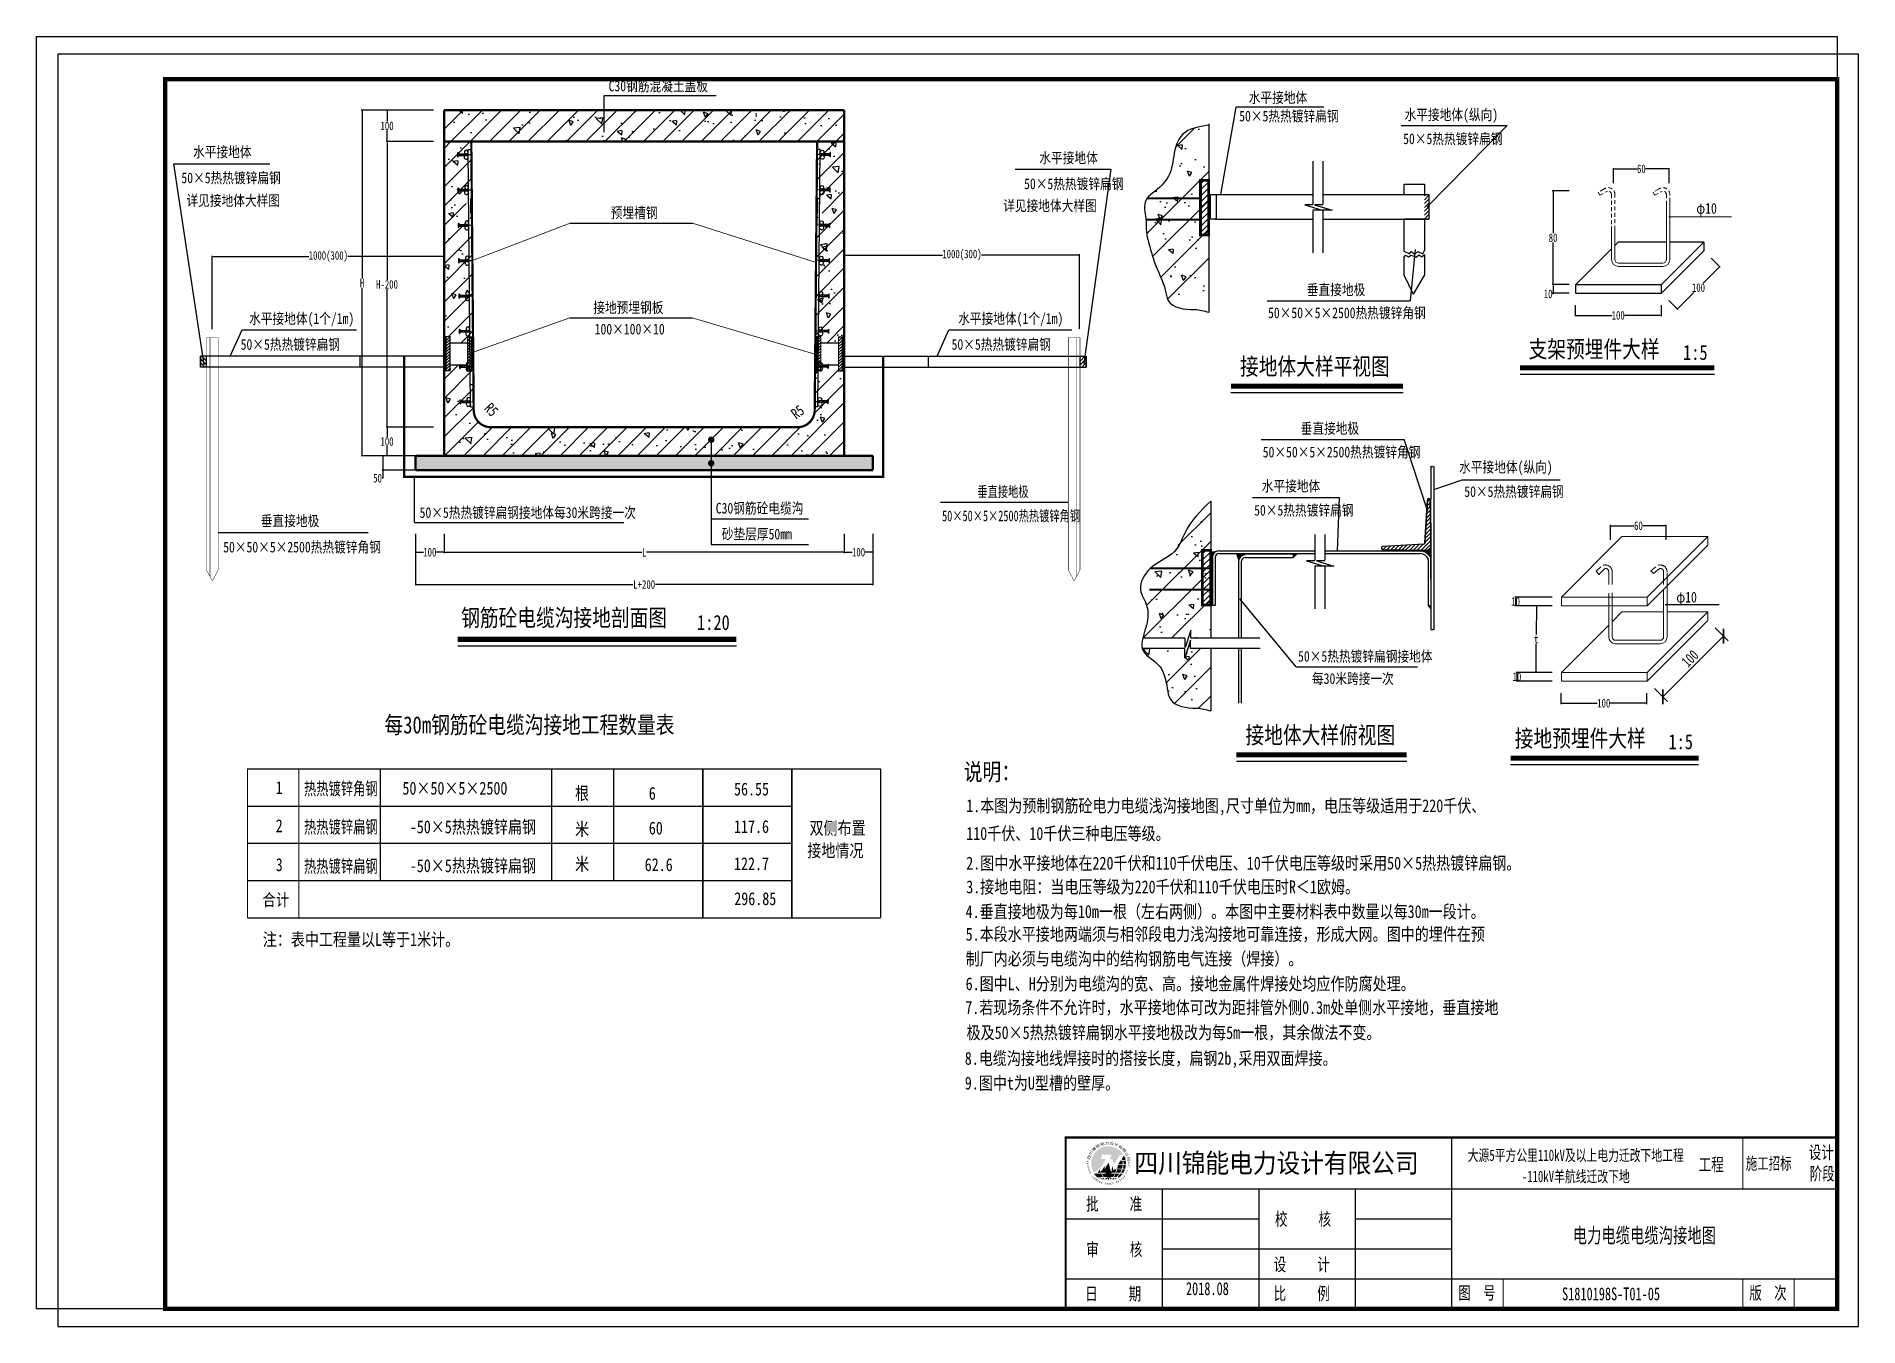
# Model space of a CAD drawing. Extents: x 468464 to 890083, y 3371610 to 6748633.
# Drawn here: x 470628.6 to 471053.6, y 3371609.6 to 3371910.7 of the extents above; entities that cross this region are included whole.
import ezdxf
from ezdxf.enums import TextEntityAlignment as Align

# ---------------------------------------------------------------- set-up
doc = ezdxf.new("R2010")
doc.units = 0
doc.header["$PDSIZE"] = 0.2
for name, pattern in [('6', [10, 6, -4]), ('CENTER2', [28.575, 19.05, -3.175, 3.175, -3.175]), ('DASHED', [0.75, 0.5, -0.25]), ('DOTE', [2.42, 2, -0.2, 0.02, -0.2])]:
    doc.linetypes.add(name, pattern=pattern)
doc.layers.get('0').update_dxf_attribs({"linetype": 'CONTINUOUS'})
doc.layers.get('Defpoints').update_dxf_attribs({"linetype": 'CONTINUOUS'})
for name, color, linetype in [('13011', 6, 'CONTINUOUS'), ('2', 2, 'CONTINUOUS'), ('AXE', 1, 'CENTER2'), ('GPSCOMMON', 7, 'CONTINUOUS'), ('PL', 210, 'CONTINUOUS'), ('PP-COM', 7, 'CONTINUOUS'), ('REIN', 1, 'CONTINUOUS'), ('TU', 2, 'CONTINUOUS'), ('原状电力线', 7, 'CONTINUOUS'), ('图框', 7, 'CONTINUOUS'), ('批量', 7, 'CONTINUOUS'), ('文本', 3, 'CONTINUOUS'), ('标注', 4, 'CONTINUOUS'), ('钢筋', 6, 'CONTINUOUS')]:
    doc.layers.add(name, color=color, linetype=linetype)
doc.styles.get("Standard").update_dxf_attribs({"font": '', "width": 0.75})
doc.styles.add('XC02', font='', dxfattribs={"width": 0.8})
doc.styles.add('宋体-0.71', font='', dxfattribs={"width": 0.71})
doc.styles.add('宋体-0.8', font='', dxfattribs={"width": 0.8})
doc.styles.add('宋体-0.9', font='', dxfattribs={"width": 0.9})
doc.styles.add('宋体B', font='', dxfattribs={"width": 0.7, "height": 3.5})
doc.styles.add('宋体－0.71', font='', dxfattribs={"width": 0.71})
doc.styles.add('简宋体', font='', dxfattribs={"width": 0.8})
doc.styles.get('Standard').set_extended_font_data('SimSun')
doc.styles.get('XC02').set_extended_font_data('NSimSun')
doc.styles.get('宋体-0.71').set_extended_font_data('SimSun')
doc.styles.get('宋体-0.8').set_extended_font_data('SimSun')
doc.styles.get('宋体-0.9').set_extended_font_data('SimSun')
doc.styles.get('宋体B').set_extended_font_data('SimSun')
doc.styles.get('宋体－0.71').set_extended_font_data('SimSun')
doc.styles.get('简宋体').set_extended_font_data('NSimSun')
doc.dimstyles.get("Standard").update_dxf_attribs({"dimtxt": 2, "dimasz": 0.18, "dimexe": 0.18, "dimexo": 0.0625, "dimgap": 0.09, "dimtad": 0, "dimtih": 1, "dimtoh": 1, "dimzin": 0, "dimdsep": 46, "dimtxsty": 'Standard', "dimcen": 0.09, "dimadec": 0, "dimazin": 0, "dimtfac": 1, "dimtofl": 0, "dimtmove": 0, "dimatfit": 3, "dimfxl": 0.18, "dimtolj": 1, "dimtzin": 0, "dimarcsym": 0})
pattern_1 = [(45, (471432.496, 3391451.9332), (-2.24506403, 2.24506403), [])]

msp = doc.modelspace()

# ---------------------------------------------------------------- texts
at = {"layer": 'GPSCOMMON'}
for s, height, width, p in [('C30钢筋混凝土盖板', 2.5, 0.8, (470762.024, 3371897.889)), ('水平接地体', 2.5, 0.8, (470911.326, 3371895.179)), ('50×5热热镀锌扁钢', 2.5, 0.8, (470909.102, 3371890.853)), ('水平接地体(纵向)', 2.5, 0.8, (470947.677, 3371891.176)), ('50×5热热镀锌扁钢', 2.5, 0.8, (470947.341, 3371885.555)), ('水平接地体', 2.5, 0.8, (470665.094, 3371882.483)), ('水平接地体', 2.5, 0.8, (470862.478, 3371881.101)), ('50×5热热镀锌扁钢', 2.5, 0.8, (470662.375, 3371876.432)), ('50×5热热镀锌扁钢', 2.5, 0.8, (470858.933, 3371875.05)), ('详见接地体大样图', 2.5, 0.8, (470663.558, 3371871.156)), ('详见接地体大样图', 2.5, 0.8, (470854.06, 3371869.939)), ('垂直接地极', 2.5, 0.8, (470924.867, 3371850.319)), ('接地预埋钢板', 2.5, 0.8, (470758.439, 3371846.168)), ('50×50×5×2500热热镀锌角钢', 2.5, 0.8, (470915.825, 3371844.928)), ('50×5热热镀锌扁钢', 2.5, 0.8, (470676.19, 3371837.558)), ('100×100×10', 2.5, 0.8, (470758.773, 3371841.135)), ('50×5热热镀锌扁钢', 2.5, 0.8, (470842.019, 3371837.558)), ('支架预埋件大样', 4, 0.8, (470976.596, 3371835.707)), ('接地体大样平视图', 4, 0.8, (470909.292, 3371831.675)), ('1:5', 3.5, 0.8, (471012.643, 3371835.191)), ('垂直接地极', 2.5, 0.8, (470923.438, 3371817.959)), ('50×50×5×2500热热镀锌角钢', 2.5, 0.8, (470914.587, 3371812.431)), ('水平接地体(纵向)', 2.5, 0.8, (470960.404, 3371808.935)), ('垂直接地极', 2.5, 0.7, (470848.036, 3371803.198)), ('水平接地体', 2.5, 0.8, (470914.358, 3371804.499)), ('50×5热热镀锌扁钢', 2.5, 0.8, (470961.603, 3371803.211)), ('C30钢筋砼电缆沟', 2.5, 0.8, (470787.014, 3371799.331)), ('50×5热热镀锌扁钢', 2.5, 0.8, (470912.587, 3371798.854)), ('垂直接地极', 2.5, 0.8, (470680.906, 3371796.386)), ('50×5热热镀锌扁钢接地体每30米跨接一次', 2.5, 0.8, (470717.936, 3371798.304)), ('50×50×5×2500热热镀锌角钢', 2.5, 0.7, (470839.808, 3371797.537)), ('50×50×5×2500热热镀锌角钢', 2.5, 0.8, (470672.129, 3371790.256)), ('砂垫层厚50mm', 2.5, 0.8, (470788.413, 3371793.298)), ('钢筋砼电缆沟接地剖面图', 4, 0.8, (470727.631, 3371773.005)), ('50×5热热镀锌扁钢接地体', 2.5, 0.8, (470922.833, 3371764.759)), ('每30米跨接一次', 2.5, 0.8, (470926.076, 3371759.558)), ('接地体大样俯视图', 4, 0.8, (470910.574, 3371745.629)), ('接地预埋件大样', 4, 0.8, (470973.375, 3371744.859)), ('1:5', 3.5, 0.8, (471009.229, 3371744.329)), ('说明：', 4, 0.8, (470844.869, 3371737.044)), ('1.本图为预制钢筋砼电力电缆浅沟接地图,尺寸单位为mm，电压等级适用于220千伏、', 3, 0.8, (470845.434, 3371729.631)), ('110千伏、10千伏三种电压等级。', 3, 0.8, (470845.434, 3371723.153)), ('2.图中水平接地体在220千伏和110千伏电压、10千伏电压等级时采用50×5热热镀锌扁钢。', 3, 0.8, (470845.434, 3371716.238)), ('3.接地电阻：当电压等级为220千伏和110千伏电压时R＜1欧姆。', 3, 0.8, (470845.434, 3371710.693)), ('4.垂直接地极为每10m一根（左右两侧）。本图中主要材料表中数量以每30m一段计。', 3, 0.8, (470845.299, 3371704.929)), ('5.本段水平接地两端须与相邻段电力浅沟接地可靠连接，形成大网。图中的埋件在预', 3, 0.8, (470845.299, 3371699.649)), ('制厂内必须与电缆沟中的结构钢筋电气连接（焊接）。', 3, 0.8, (470845.299, 3371693.911)), ('6.图中L、H分别为电缆沟的宽、高。接地金属件焊接处均应作防腐处理。', 3, 0.8, (470845.299, 3371688.077)), ('7.若现场条件不允许时，水平接地体可改为距排管外侧0.3m处单侧水平接地，垂直接地', 3, 0.8, (470845.215, 3371682.539)), ('极及50×5热热镀锌扁钢水平接地极改为每5m一根，其余做法不变。', 3, 0.8, (470845.518, 3371676.686)), ('8.电缆沟接地线焊接时的搭接长度，扁钢2b,采用双面焊接。', 3, 0.8, (470845.104, 3371670.674)), ('9.图中t为U型槽的壁厚。', 3, 0.8, (470845.104, 3371664.895))]:
    msp.add_text(s, height=height, rotation=360, dxfattribs=dict(at, width=width)).set_placement(p)
at = {"layer": 'GPSCOMMON', "width": 0.8}
msp.add_text('预埋槽钢', height=2.5, dxfattribs=at).set_placement((470762.516, 3371868.291))
at = {"layer": 'GPSCOMMON', "color": 6}
for s, height, width, p in [('水平接地体(1个/1m)', 2.5, 0.8, (470678.161, 3371843.609)), ('水平接地体(1个/1m)', 2.5, 0.8, (470843.56, 3371843.609)), ('每30m钢筋砼电缆沟接地工程数量表', 4, 0.8, (470709.736, 3371748.015)), ('1', 3, 0.8, (470684.377, 3371733.869)), ('热热镀锌角钢', 3, 0.7, (470690.964, 3371733.645)), ('50×50×5×2500', 3, 0.8, (470713.931, 3371733.725)), ('根', 3, 0.8, (470754.192, 3371732.527)), ('6', 3, 0.8, (470771.4, 3371732.527)), ('56.55', 3, 0.8, (470791.27, 3371733.534)), ('2', 3, 0.8, (470684.377, 3371724.96)), ('热热镀锌扁钢', 3, 0.7, (470690.964, 3371724.699)), ('-50×5热热镀锌扁钢', 3, 0.8, (470715.651, 3371724.694)), ('米', 3, 0.8, (470754.192, 3371724.194)), ('60', 3, 0.8, (470771.4, 3371724.415)), ('117.6', 3, 0.8, (470791.27, 3371724.769)), ('双侧布置', 3, 0.8, (470808.876, 3371724.427)), ('接地情况', 3, 0.8, (470808.369, 3371719.168)), ('3', 3, 0.8, (470684.377, 3371715.876)), ('热热镀锌扁钢', 3, 0.7, (470690.964, 3371715.528)), ('-50×5热热镀锌扁钢', 3, 0.8, (470715.651, 3371715.636)), ('米', 3, 0.8, (470754.192, 3371716.022)), ('62.6', 3, 0.8, (470770.438, 3371715.877)), ('122.7', 3, 0.8, (470791.27, 3371716.096)), ('296.85', 3, 0.8, (470791.336, 3371707.936)), ('注：表中工程量以L等于1米计。', 3, 0.8, (470681.353, 3371698.426))]:
    msp.add_text(s, height=height, rotation=360, dxfattribs=dict(at, width=width)).set_placement(p)
at = {"layer": 'GPSCOMMON', "width": 0.8}
for rotation, p in [(313.11144, (470733.769, 3371822.738)), (36.71384, (470806.846, 3371822.052))]:
    msp.add_text('R5', height=2.5, rotation=rotation, dxfattribs=at).set_placement(p, align=Align.CENTER)
at = {"layer": 'GPSCOMMON', "lineweight": 18, "style": '简宋体', "width": 0.8}
msp.add_text('1:20', height=3.5, rotation=360, dxfattribs=at).set_placement((470782.657, 3371772.152))
at = {"layer": 'GPSCOMMON', "color": 6, "style": 'XC02', "width": 0.8}
msp.add_text('合计', height=2.8571, dxfattribs=at).set_placement((470681.301, 3371707.745))
at = {"layer": '原状电力线'}
for s, height, style, width, p in [('四川锦能电力设计有限公司', 4.5, '宋体-0.9', 0.9, (470884.663, 3371645.483)), ('工程', 3, '宋体-0.71', 0.71, (471016.293, 3371645.893)), ('施工招标', 2.8, '宋体B', 0.7, (471027.261, 3371646.247)), ('设计', 3, '宋体-0.71', 0.71, (471041.967, 3371648.705)), ('阶段', 3, '宋体-0.71', 0.71, (471042.152, 3371643.748)), ('批     准', 3, '宋体-0.71', 0.71, (470873.405, 3371636.676)), ('校     核', 3, '宋体-0.71', 0.71, (470917.459, 3371633.151)), ('审     核', 3, '宋体-0.71', 0.71, (470873.45, 3371626.076)), ('设     计', 3, '宋体-0.71', 0.71, (470917.163, 3371622.562)), ('日     期', 3, '宋体-0.71', 0.71, (470873.2, 3371615.723)), ('比     例', 3, '宋体-0.71', 0.71, (470917.163, 3371615.799)), ('图  号', 3, '宋体-0.71', 0.71, (470960.192, 3371615.925)), ('版  次', 3, '宋体-0.71', 0.71, (471028.09, 3371615.925))]:
    msp.add_text(s, height=height, dxfattribs=dict(at, style=style, width=width)).set_placement(p)
at = {"layer": '原状电力线', "style": '宋体B', "width": 0.7}
for s, height, p in [('大源5平方公里110kV及以上电力迁改下地工程', 2.64, (470987.606, 3371649.546)), ('-110kV羊航线迁改下地', 2.64, (470987.606, 3371644.605)), ('电力电缆电缆沟接地图', 3.5, (471003.608, 3371630.843)), ('2018.08', 3, (470901.685, 3371618.41)), ('S1810198S-T01-05', 3, (470995.836, 3371617.195))]:
    msp.add_text(s, height=height, dxfattribs=at).set_placement(p, align=Align.MIDDLE_CENTER)
at = {"layer": '标注', "width": 0.8}
for p in [(471015.732, 3371869.315), (471011.066, 3371778.559)]:
    msp.add_text('φ10', height=2.5, rotation=360, dxfattribs=at).set_placement(p)
at = {"layer": '标注', "insert": (471014.263, 3371765.506), "char_height": 2.5, "attachment_point": 5, "rotation": 45.02417}
msp.add_mtext('\\A1;100', dxfattribs=at)

# ---------------------------------------------------------------- blocks, each defined once
blk = doc.blocks.new('*D22')
at = {"layer": 'Defpoints', "color": 0}
for p in [(470721.26, 3371893.48), (470710.34, 3371886.14), (470721.26, 3371886.14)]:
    blk.add_point(p, dxfattribs=at)
at = {"layer": '标注', "color": 0, "lineweight": -2}
for p, q in [((470721.2, 3371893.48), (470710.16, 3371893.48)), ((470710.34, 3371893.3), (470710.34, 3371890.9)), ((470710.34, 3371886.32), (470710.34, 3371888.72)), ((470721.2, 3371886.14), (470710.16, 3371886.14))]:
    blk.add_line(p, q, dxfattribs=at)
at = {"layer": '标注', "color": 0}
for points in [[(470710.31, 3371893.3), (470710.37, 3371893.3), (470710.34, 3371893.48)], [(470710.31, 3371886.32), (470710.37, 3371886.32), (470710.34, 3371886.14)]]:
    blk.add_solid(points, dxfattribs=at)
at = {"layer": '标注', "color": 0, "insert": (470710.34, 3371889.81), "char_height": 2, "attachment_point": 5}
blk.add_mtext('\\A1;100', dxfattribs=at)
blk = doc.blocks.new('*D23')
at = {"layer": 'Defpoints', "color": 0}
for p in [(470721.26, 3371886.14), (470710.34, 3371819.48), (470721.26, 3371819.48)]:
    blk.add_point(p, dxfattribs=at)
at = {"layer": '标注', "color": 0, "lineweight": -2}
for p, q in [((470721.2, 3371886.14), (470710.16, 3371886.14)), ((470710.34, 3371885.96), (470710.34, 3371853.9)), ((470710.34, 3371819.66), (470710.34, 3371851.72)), ((470721.2, 3371819.48), (470710.16, 3371819.48))]:
    blk.add_line(p, q, dxfattribs=at)
at = {"layer": '标注', "color": 0}
for points in [[(470710.31, 3371885.96), (470710.37, 3371885.96), (470710.34, 3371886.14)], [(470710.31, 3371819.66), (470710.37, 3371819.66), (470710.34, 3371819.48)]]:
    blk.add_solid(points, dxfattribs=at)
at = {"layer": '标注', "color": 0, "insert": (470710.34, 3371852.81), "char_height": 2, "attachment_point": 5}
blk.add_mtext('\\A1;H-200', dxfattribs=at)
blk = doc.blocks.new('*D24')
at = {"layer": 'Defpoints', "color": 0}
for p in [(470721.26, 3371819.48), (470710.34, 3371812.81), (470721.26, 3371812.81)]:
    blk.add_point(p, dxfattribs=at)
at = {"layer": '标注', "color": 0, "lineweight": -2}
for p, q in [((470721.2, 3371819.48), (470710.16, 3371819.48)), ((470710.34, 3371819.3), (470710.34, 3371817.23)), ((470710.34, 3371812.99), (470710.34, 3371815.05)), ((470721.2, 3371812.81), (470710.16, 3371812.81))]:
    blk.add_line(p, q, dxfattribs=at)
at = {"layer": '标注', "color": 0}
for points in [[(470710.31, 3371819.3), (470710.37, 3371819.3), (470710.34, 3371819.48)], [(470710.31, 3371812.99), (470710.37, 3371812.99), (470710.34, 3371812.81)]]:
    blk.add_solid(points, dxfattribs=at)
at = {"layer": '标注', "color": 0, "insert": (470710.34, 3371816.14), "char_height": 2, "attachment_point": 5}
blk.add_mtext('\\A1;100', dxfattribs=at)
blk = doc.blocks.new('*D25')
at = {"layer": 'Defpoints', "color": 0}
for p in [(470721.26, 3371812.81), (470709.35, 3371809.48), (470721.26, 3371809.48)]:
    blk.add_point(p, dxfattribs=at)
at = {"layer": '标注', "color": 0, "lineweight": -2}
for p, q in [((470721.2, 3371812.81), (470709.17, 3371812.81)), ((470709.35, 3371812.63), (470709.35, 3371809.66)), ((470721.2, 3371809.48), (470709.17, 3371809.48)), ((470709.35, 3371807.57), (470709.17, 3371807.57)), ((470709.35, 3371809.48), (470709.35, 3371807.57))]:
    blk.add_line(p, q, dxfattribs=at)
at = {"layer": '标注', "color": 0}
for points in [[(470709.32, 3371812.63), (470709.38, 3371812.63), (470709.35, 3371812.81)], [(470709.32, 3371809.66), (470709.38, 3371809.66), (470709.35, 3371809.48)]]:
    blk.add_solid(points, dxfattribs=at)
at = {"layer": '标注', "color": 0, "insert": (470708.13, 3371807.57), "char_height": 2, "attachment_point": 5}
blk.add_mtext('\\A1;50', dxfattribs=at)
blk = doc.blocks.new('*D26')
at = {"layer": 'Defpoints', "color": 0}
for p in [(470720.73, 3371893.48), (470704.52, 3371812.81), (470720.73, 3371812.81)]:
    blk.add_point(p, dxfattribs=at)
at = {"layer": '标注', "color": 0, "lineweight": -2}
for p, q in [((470720.66, 3371893.48), (470704.34, 3371893.48)), ((470704.52, 3371893.3), (470704.52, 3371854.23)), ((470704.52, 3371812.99), (470704.52, 3371852.05)), ((470720.66, 3371812.81), (470704.34, 3371812.81))]:
    blk.add_line(p, q, dxfattribs=at)
at = {"layer": '标注', "color": 0}
for points in [[(470704.49, 3371893.3), (470704.55, 3371893.3), (470704.52, 3371893.48)], [(470704.49, 3371812.99), (470704.55, 3371812.99), (470704.52, 3371812.81)]]:
    blk.add_solid(points, dxfattribs=at)
at = {"layer": '标注', "color": 0, "insert": (470704.52, 3371853.14), "char_height": 2, "attachment_point": 5}
blk.add_mtext('\\A1;H', dxfattribs=at)
blk = doc.blocks.new('*D27')
at = {"layer": 'Defpoints', "color": 0}
for p in [(470716.99, 3371790.51), (470823.66, 3371790.51), (470823.66, 3371782.76)]:
    blk.add_point(p, dxfattribs=at)
at = {"layer": '标注', "color": 0, "lineweight": -2}
for p, q in [((470716.99, 3371790.45), (470716.99, 3371782.58)), ((470823.66, 3371790.45), (470823.66, 3371782.58)), ((470717.17, 3371782.76), (470767.65, 3371782.76)), ((470823.48, 3371782.76), (470772.99, 3371782.76))]:
    blk.add_line(p, q, dxfattribs=at)
at = {"layer": '标注', "color": 0}
for points in [[(470717.17, 3371782.79), (470717.17, 3371782.73), (470716.99, 3371782.76)], [(470823.48, 3371782.79), (470823.48, 3371782.73), (470823.66, 3371782.76)]]:
    blk.add_solid(points, dxfattribs=at)
at = {"layer": '标注', "color": 0, "insert": (470770.32, 3371782.76), "char_height": 2, "attachment_point": 5}
blk.add_mtext('\\A1;L+200', dxfattribs=at)
blk = doc.blocks.new('*D28')
at = {"layer": 'Defpoints', "color": 0}
for p in [(470716.99, 3371794.67), (470723.66, 3371794.67), (470723.66, 3371790.3)]:
    blk.add_point(p, dxfattribs=at)
at = {"layer": '标注', "color": 0, "lineweight": -2}
for p, q in [((470716.99, 3371794.6), (470716.99, 3371790.12)), ((470723.66, 3371794.6), (470723.66, 3371790.12)), ((470717.17, 3371790.3), (470718.81, 3371790.3)), ((470723.48, 3371790.3), (470721.84, 3371790.3))]:
    blk.add_line(p, q, dxfattribs=at)
at = {"layer": '标注', "color": 0}
for points in [[(470717.17, 3371790.33), (470717.17, 3371790.27), (470716.99, 3371790.3)], [(470723.48, 3371790.33), (470723.48, 3371790.27), (470723.66, 3371790.3)]]:
    blk.add_solid(points, dxfattribs=at)
at = {"layer": '标注', "color": 0, "insert": (470720.32, 3371790.3), "char_height": 2, "attachment_point": 5}
blk.add_mtext('\\A1;100', dxfattribs=at)
blk = doc.blocks.new('*D29')
at = {"layer": 'Defpoints', "color": 0}
for p in [(470723.66, 3371794.67), (470816.99, 3371794.54), (470816.99, 3371790.3)]:
    blk.add_point(p, dxfattribs=at)
at = {"layer": '标注', "color": 0, "lineweight": -2}
for p, q in [((470723.66, 3371794.61), (470723.66, 3371790.12)), ((470816.99, 3371794.48), (470816.99, 3371790.12)), ((470723.84, 3371790.3), (470769.77, 3371790.3)), ((470816.81, 3371790.3), (470770.88, 3371790.3))]:
    blk.add_line(p, q, dxfattribs=at)
at = {"layer": '标注', "color": 0}
for points in [[(470723.84, 3371790.33), (470723.84, 3371790.27), (470723.66, 3371790.3)], [(470816.81, 3371790.33), (470816.81, 3371790.27), (470816.99, 3371790.3)]]:
    blk.add_solid(points, dxfattribs=at)
at = {"layer": '标注', "color": 0, "insert": (470770.32, 3371790.3), "char_height": 2, "attachment_point": 5}
blk.add_mtext('\\A1;L', dxfattribs=at)
blk = doc.blocks.new('*D30')
at = {"layer": 'Defpoints', "color": 0}
for p in [(470816.99, 3371794.67), (470823.66, 3371794.67), (470823.66, 3371790.3)]:
    blk.add_point(p, dxfattribs=at)
at = {"layer": '标注', "color": 0, "lineweight": -2}
for p, q in [((470816.99, 3371794.6), (470816.99, 3371790.12)), ((470823.66, 3371794.6), (470823.66, 3371790.12)), ((470817.17, 3371790.3), (470818.81, 3371790.3)), ((470823.48, 3371790.3), (470821.84, 3371790.3))]:
    blk.add_line(p, q, dxfattribs=at)
at = {"layer": '标注', "color": 0}
for points in [[(470817.17, 3371790.33), (470817.17, 3371790.27), (470816.99, 3371790.3)], [(470823.48, 3371790.33), (470823.48, 3371790.27), (470823.66, 3371790.3)]]:
    blk.add_solid(points, dxfattribs=at)
at = {"layer": '标注', "color": 0, "insert": (470820.32, 3371790.3), "char_height": 2, "attachment_point": 5}
blk.add_mtext('\\A1;100', dxfattribs=at)
blk = doc.blocks.new('*D31')
at = {"layer": 'Defpoints', "color": 0}
for p in [(470723.7, 3371859.31), (470669.59, 3371842.34), (470723.7, 3371842.34)]:
    blk.add_point(p, dxfattribs=at)
at = {"layer": 'PP-COM', "color": 0, "lineweight": -2}
for p, q in [((470669.59, 3371842.4), (470669.59, 3371859.49)), ((470669.77, 3371859.31), (470692.11, 3371859.31)), ((470723.52, 3371859.31), (470701.18, 3371859.31)), ((470723.7, 3371842.4), (470723.7, 3371859.49))]:
    blk.add_line(p, q, dxfattribs=at)
at = {"layer": 'PP-COM', "color": 0}
for points in [[(470669.77, 3371859.34), (470669.77, 3371859.28), (470669.59, 3371859.31)], [(470723.52, 3371859.34), (470723.52, 3371859.28), (470723.7, 3371859.31)]]:
    blk.add_solid(points, dxfattribs=at)
at = {"layer": 'PP-COM', "color": 0, "insert": (470696.65, 3371859.31), "char_height": 2, "attachment_point": 5}
blk.add_mtext('\\A1;1000(300)', dxfattribs=at)
blk = doc.blocks.new('*D32')
at = {"layer": 'Defpoints', "color": 0}
for p in [(470816.99, 3371859.66), (470816.99, 3371842.4), (470871.89, 3371842.4)]:
    blk.add_point(p, dxfattribs=at)
at = {"layer": 'PP-COM', "color": 0, "lineweight": -2}
for p, q in [((470816.99, 3371842.46), (470816.99, 3371859.84)), ((470817.17, 3371859.66), (470839.9, 3371859.66)), ((470871.71, 3371859.66), (470848.97, 3371859.66)), ((470871.89, 3371842.46), (470871.89, 3371859.84))]:
    blk.add_line(p, q, dxfattribs=at)
at = {"layer": 'PP-COM', "color": 0}
for points in [[(470817.17, 3371859.69), (470817.17, 3371859.63), (470816.99, 3371859.66)], [(470871.71, 3371859.69), (470871.71, 3371859.63), (470871.89, 3371859.66)]]:
    blk.add_solid(points, dxfattribs=at)
at = {"layer": 'PP-COM', "color": 0, "insert": (470844.44, 3371859.66), "char_height": 2, "attachment_point": 5}
blk.add_mtext('\\A1;1000(300)', dxfattribs=at)
blk = doc.blocks.new('*D33')
at = {"layer": 'Defpoints', "color": 0}
for p in [(470986.13, 3371874.64), (470982.32, 3371852.77), (470986.13, 3371852.77)]:
    blk.add_point(p, dxfattribs=at)
at = {"layer": '标注', "color": 0, "lineweight": -2}
for p, q in [((470986.06, 3371874.64), (470982.14, 3371874.64)), ((470982.32, 3371874.46), (470982.32, 3371864.79)), ((470982.32, 3371852.95), (470982.32, 3371862.61)), ((470986.06, 3371852.77), (470982.14, 3371852.77))]:
    blk.add_line(p, q, dxfattribs=at)
at = {"layer": '标注', "color": 0}
for points in [[(470982.29, 3371874.46), (470982.35, 3371874.46), (470982.32, 3371874.64)], [(470982.29, 3371852.95), (470982.35, 3371852.95), (470982.32, 3371852.77)]]:
    blk.add_solid(points, dxfattribs=at)
at = {"layer": '标注', "color": 0, "insert": (470982.32, 3371863.7), "char_height": 2, "attachment_point": 5}
blk.add_mtext('\\A1;80', dxfattribs=at)
blk = doc.blocks.new('*D34')
at = {"layer": 'Defpoints', "color": 0}
for p in [(470986.13, 3371852.77), (470982.32, 3371850.77), (470986.13, 3371850.77)]:
    blk.add_point(p, dxfattribs=at)
at = {"layer": '标注', "color": 0, "lineweight": -2}
for p, q in [((470986.06, 3371852.77), (470982.14, 3371852.77)), ((470982.32, 3371852.59), (470982.32, 3371850.95)), ((470986.06, 3371850.77), (470982.14, 3371850.77)), ((470982.32, 3371850.59), (470982.14, 3371850.59)), ((470982.32, 3371850.77), (470982.32, 3371850.59))]:
    blk.add_line(p, q, dxfattribs=at)
at = {"layer": '标注', "color": 0}
for points in [[(470982.29, 3371852.59), (470982.35, 3371852.59), (470982.32, 3371852.77)], [(470982.29, 3371850.95), (470982.35, 3371850.95), (470982.32, 3371850.77)]]:
    blk.add_solid(points, dxfattribs=at)
at = {"layer": '标注', "color": 0, "insert": (470981.16, 3371850.59), "char_height": 2, "attachment_point": 5}
blk.add_mtext('\\A1;10 ', dxfattribs=at)
blk = doc.blocks.new('*D35')
at = {"layer": 'Defpoints', "color": 0}
for p in [(470987.5, 3371848.01), (471007.5, 3371848.01), (471007.5, 3371845.58)]:
    blk.add_point(p, dxfattribs=at)
at = {"layer": '标注', "color": 0, "lineweight": -2}
for p, q in [((470987.5, 3371847.95), (470987.5, 3371845.4)), ((470987.68, 3371845.58), (470995.99, 3371845.58)), ((471007.32, 3371845.58), (470999.02, 3371845.58)), ((471007.5, 3371847.95), (471007.5, 3371845.4))]:
    blk.add_line(p, q, dxfattribs=at)
at = {"layer": '标注', "color": 0}
for points in [[(470987.68, 3371845.61), (470987.68, 3371845.55), (470987.5, 3371845.58)], [(471007.32, 3371845.61), (471007.32, 3371845.55), (471007.5, 3371845.58)]]:
    blk.add_solid(points, dxfattribs=at)
at = {"layer": '标注', "color": 0, "insert": (470997.5, 3371845.58), "char_height": 2, "attachment_point": 5}
blk.add_mtext('\\A1;100', dxfattribs=at)
blk = doc.blocks.new('*D36')
at = {"layer": 'Defpoints', "color": 0}
for p in [(471019.16, 3371859.01), (471009.26, 3371849.12), (471011.28, 3371847.09)]:
    blk.add_point(p, dxfattribs=at)
at = {"layer": '标注', "color": 0, "lineweight": -2}
for p, q in [((471021.05, 3371856.87), (471017.32, 3371853.13)), ((471019.2, 3371858.97), (471021.31, 3371856.87)), ((471009.3, 3371849.07), (471011.41, 3371846.97)), ((471011.41, 3371847.22), (471015.14, 3371850.95))]:
    blk.add_line(p, q, dxfattribs=at)
at = {"layer": '标注', "color": 0}
for points in [[(471021.03, 3371856.89), (471021.07, 3371856.84), (471021.18, 3371856.99)], [(471011.39, 3371847.24), (471011.43, 3371847.2), (471011.28, 3371847.09)]]:
    blk.add_solid(points, dxfattribs=at)
at = {"layer": '标注', "color": 0, "insert": (471016.23, 3371852.04), "char_height": 2, "attachment_point": 5}
blk.add_mtext('\\A1;100', dxfattribs=at)
blk = doc.blocks.new('*D37')
at = {"layer": 'Defpoints', "color": 0}
for p in [(471009.4, 3371879.78), (470996.39, 3371876.41), (471009.4, 3371876.41)]:
    blk.add_point(p, dxfattribs=at)
at = {"layer": '标注', "color": 0, "lineweight": -2}
for p, q in [((470996.39, 3371876.48), (470996.39, 3371879.96)), ((470996.57, 3371879.78), (471001.85, 3371879.78)), ((471009.22, 3371879.78), (471003.95, 3371879.78)), ((471009.4, 3371876.48), (471009.4, 3371879.96))]:
    blk.add_line(p, q, dxfattribs=at)
at = {"layer": '标注', "color": 0}
for points in [[(470996.57, 3371879.81), (470996.57, 3371879.75), (470996.39, 3371879.78)], [(471009.22, 3371879.81), (471009.22, 3371879.75), (471009.4, 3371879.78)]]:
    blk.add_solid(points, dxfattribs=at)
at = {"layer": '标注', "color": 0, "insert": (471002.9, 3371879.78), "char_height": 2, "attachment_point": 5}
blk.add_mtext('\\A1;60', dxfattribs=at)
blk = doc.blocks.new('*D38')
at = {"layer": 'Defpoints', "color": 0}
for p in [(470984.14, 3371757.46), (471004.14, 3371757.46), (471004.14, 3371755.05)]:
    blk.add_point(p, dxfattribs=at)
at = {"layer": '标注', "color": 0, "lineweight": -2}
for p, q in [((470984.14, 3371757.4), (470984.14, 3371754.87)), ((470984.32, 3371755.05), (470992.63, 3371755.05)), ((471003.96, 3371755.05), (470995.66, 3371755.05)), ((471004.14, 3371757.4), (471004.14, 3371754.87))]:
    blk.add_line(p, q, dxfattribs=at)
at = {"layer": '标注', "color": 0}
for points in [[(470984.32, 3371755.08), (470984.32, 3371755.02), (470984.14, 3371755.05)], [(471003.96, 3371755.08), (471003.96, 3371755.02), (471004.14, 3371755.05)]]:
    blk.add_solid(points, dxfattribs=at)
at = {"layer": '标注', "color": 0, "insert": (470994.14, 3371755.05), "char_height": 2, "attachment_point": 5}
blk.add_mtext('\\A1;100', dxfattribs=at)
blk = doc.blocks.new('*D39')
at = {"layer": 'Defpoints', "color": 0}
for p in [(470995.71, 3371793.12), (471008.72, 3371796.5), (471008.72, 3371793.12)]:
    blk.add_point(p, dxfattribs=at)
at = {"layer": '标注', "color": 0, "lineweight": -2}
for p, q in [((470995.71, 3371793.18), (470995.71, 3371796.68)), ((470995.89, 3371796.5), (471001.17, 3371796.5)), ((471008.54, 3371796.5), (471003.27, 3371796.5)), ((471008.72, 3371793.18), (471008.72, 3371796.68))]:
    blk.add_line(p, q, dxfattribs=at)
at = {"layer": '标注', "color": 0}
for points in [[(470995.89, 3371796.53), (470995.89, 3371796.47), (470995.71, 3371796.5)], [(471008.54, 3371796.53), (471008.54, 3371796.47), (471008.72, 3371796.5)]]:
    blk.add_solid(points, dxfattribs=at)
at = {"layer": '标注', "color": 0, "insert": (471002.22, 3371796.5), "char_height": 2, "attachment_point": 5}
blk.add_mtext('\\A1;60', dxfattribs=at)
blk = doc.blocks.new('_ARCHTICK')
at = {"color": 0, "linetype": 'ByBlock', "const_width": 0.15}
blk.add_lwpolyline([(-0.5, -0.5), (0.5, 0.5)], dxfattribs=at)
blk = doc.blocks.new('*D19')
at = {"layer": 'Defpoints', "color": 0}
for p in [(470982.17, 3371777.8), (470978.36, 3371762.23), (470982.1, 3371762.22)]:
    blk.add_point(p, dxfattribs=at)
at = {"layer": '标注', "color": 0, "lineweight": -2}
for p, q in [((470982.1, 3371777.8), (470978.24, 3371777.81)), ((470978.42, 3371777.63), (470978.39, 3371771.11)), ((470978.36, 3371762.41), (470978.38, 3371768.93)), ((470982.04, 3371762.22), (470978.18, 3371762.24))]:
    blk.add_line(p, q, dxfattribs=at)
at = {"layer": '标注', "color": 0}
for points in [[(470978.39, 3371777.63), (470978.45, 3371777.63), (470978.42, 3371777.81)], [(470978.33, 3371762.41), (470978.39, 3371762.41), (470978.36, 3371762.23)]]:
    blk.add_solid(points, dxfattribs=at)
at = {"layer": '标注', "color": 0, "insert": (470978.39, 3371770.02), "char_height": 2, "attachment_point": 5}
blk.add_mtext('\\A1;t', dxfattribs=at)
blk = doc.blocks.new('*D20')
at = {"layer": 'Defpoints', "color": 0}
for p in [(470973.89, 3371760.22), (470982.17, 3371762.22), (470982.17, 3371760.22)]:
    blk.add_point(p, dxfattribs=at)
at = {"layer": '标注', "color": 0, "lineweight": -2}
for p, q in [((470982.1, 3371762.22), (470973.71, 3371762.22)), ((470982.1, 3371760.22), (470973.71, 3371760.22)), ((470973.89, 3371762.04), (470973.89, 3371760.4))]:
    blk.add_line(p, q, dxfattribs=at)
at = {"layer": '标注', "color": 0}
for points in [[(470973.86, 3371762.04), (470973.92, 3371762.04), (470973.89, 3371762.22)], [(470973.86, 3371760.4), (470973.92, 3371760.4), (470973.89, 3371760.22)]]:
    blk.add_solid(points, dxfattribs=at)
at = {"layer": '标注', "color": 0, "insert": (470973.89, 3371761.22), "char_height": 2, "attachment_point": 5}
blk.add_mtext('\\A1;10', dxfattribs=at)
blk = doc.blocks.new('*D21')
at = {"layer": 'Defpoints', "color": 0}
for p in [(470973.58, 3371777.8), (470982.17, 3371779.8), (470982.17, 3371777.8)]:
    blk.add_point(p, dxfattribs=at)
at = {"layer": '标注', "color": 0, "lineweight": -2}
for p, q in [((470982.1, 3371779.8), (470973.4, 3371779.8)), ((470982.1, 3371777.8), (470973.4, 3371777.8)), ((470973.58, 3371779.62), (470973.58, 3371777.98))]:
    blk.add_line(p, q, dxfattribs=at)
at = {"layer": '标注', "color": 0}
for points in [[(470973.55, 3371779.62), (470973.61, 3371779.62), (470973.58, 3371779.8)], [(470973.55, 3371777.98), (470973.61, 3371777.98), (470973.58, 3371777.8)]]:
    blk.add_solid(points, dxfattribs=at)
at = {"layer": '标注', "color": 0, "insert": (470973.58, 3371778.8), "char_height": 2, "attachment_point": 5}
blk.add_mtext('\\A1;10', dxfattribs=at)
blk = doc.blocks.new('anchor')
at = {"layer": 'AXE', "color": 251, "linetype": 'DOTE', "ltscale": 0.1}
blk.add_line((972817, -242657), (973777, -242657), dxfattribs=at)
at = {"layer": 'REIN', "linetype": 'Continuous'}
for p, q in [((972817, -242807), (972817, -242507)), ((972817, -242507), (972837, -242507)), ((972817, -242565), (972837, -242565)), ((972817, -242657), (972837, -242657)), ((972817, -242745), (972837, -242745)), ((972817, -242807), (972837, -242807)), ((972837, -242807), (972837, -242507)), ((972837, -242517), (972877, -242597)), ((972837, -242797), (972877, -242717)), ((972877, -242597), (973487, -242597)), ((972877, -242717), (972877, -242597)), ((972877, -242717), (973487, -242717)), ((972877, -242717), (972877, -242717)), ((973467, -242597), (973467, -242717)), ((973487, -242597), (973519, -242559)), ((973487, -242597), (973487, -242717)), ((973487, -242717), (973521, -242755)), ((973547, -242470), (973547, -242449))]:
    blk.add_line(p, q, dxfattribs=at)
for centre, radius, start, end in [((973415, -242478), 132, 321.9005, 3.44319), ((973403, -242838), 144, 357.41396, 35.0954)]:
    blk.add_arc(centre, radius, start, end, dxfattribs=at)
blk = doc.blocks.new('channel')
at = {"layer": 'REIN', "linetype": 'Continuous'}
for p, q in [((985738, -270800), (985738, -252600)), ((985738, -252600), (985968, -252600)), ((985968, -270800), (985968, -252600)), ((985738, -270637), (985738, -270706)), ((985738, -270800), (985968, -270800))]:
    blk.add_line(p, q, dxfattribs=at)
at = {"layer": 'REIN', "color": 1, "linetype": 'Continuous'}
for p in [(12191, -10293), (12191, -10293), (12191, -12793), (12191, -15293), (12191, -15293), (12191, -17793), (12191, -20293), (12191, -20293), (12191, -22793), (12191, -25293), (12191, -27793)]:
    blk.add_blockref('anchor', p, dxfattribs=at)
blk = doc.blocks.new('锦能logo')
h = blk.add_hatch(color=256)
h.set_gradient(color1=(0, 0, 255), color2=(209, 209, 255), rotation=135, one_color=1, tint=0.91, name='CURVED')
h.paths.add_polyline_path([(2956.98, 7398.65, 0.143789), (2957.62, 7396.49, 0.18278), (2960.32, 7399.67), (2959.18, 7399.67), (2959.55, 7400.67), (2961.71, 7400.67), (2961.29, 7399.56), (2961.94, 7399.56), (2962.23, 7398.38), (2963.68, 7400.67), (2964.43, 7400.67, 0.7651)])
h = blk.add_hatch(color=256)
edge = h.paths.add_edge_path()
edge.add_spline(control_points=[(2964.32, 7398.45), (2964.33, 7398.72), (2964.32, 7398.99), (2964.28, 7399.25)], knot_values=[4.660049, 4.660049, 4.660049, 4.660049, 4.870036, 4.870036, 4.870036, 4.870036], degree=3, periodic=0)
edge.add_line((2964.28, 7399.25), (2963.95, 7399.25))
edge.add_line((2963.95, 7399.25), (2963.41, 7398.45))
edge.add_line((2963.41, 7398.45), (2964.32, 7398.45))
edge = h.paths.add_edge_path()
edge.add_line((2964.94, 7399.25), (2964.49, 7399.25))
edge.add_ellipse((2960.98, 7398.65), major_axis=(0, 4), ratio=0.886255, start_angle=267.134, end_angle=278.6269, ccw=False)
edge.add_line((2964.52, 7398.45), (2964.98, 7398.45))
edge.add_arc((2960.98, 7398.65), 4, 357.134, 360)
edge.add_arc((2960.98, 7398.65), 4, 0, 8.6269)
edge = h.paths.add_edge_path()
edge.add_spline(control_points=[(2964.15, 7397.45), (2964.23, 7397.7), (2964.28, 7397.96), (2964.31, 7398.23), (2964.31, 7398.24), (2964.31, 7398.25)], knot_values=[4.392859, 4.392859, 4.392859, 4.392859, 4.597509, 4.597509, 4.607555, 4.607555, 4.607555, 4.607555], degree=3, periodic=0)
edge.add_line((2964.31, 7398.25), (2963.27, 7398.25))
edge.add_line((2963.27, 7398.25), (2963.15, 7398.08))
edge.add_ellipse((2960.98, 7398.65), major_axis=(0, 4), ratio=0.548638, start_angle=252.5424, end_angle=261.6829, ccw=False)
edge.add_line((2963.07, 7397.45), (2964.15, 7397.45))
edge = h.paths.add_edge_path()
edge.add_line((2964.96, 7398.25), (2964.51, 7398.25))
edge.add_ellipse((2960.98, 7398.65), major_axis=(0, 4), ratio=0.886255, start_angle=252.5424, end_angle=264.2608, ccw=False)
edge.add_line((2964.36, 7397.45), (2964.8, 7397.45))
edge.add_arc((2960.98, 7398.65), 4, 342.5424, 354.2608)
edge = h.paths.add_edge_path()
edge.add_spline(control_points=[(2963.71, 7396.45), (2963.72, 7396.48), (2963.74, 7396.5), (2963.89, 7396.75), (2964, 7397), (2964.09, 7397.25)], knot_values=[4.097935, 4.097935, 4.097935, 4.097935, 4.11953, 4.11953, 4.337107, 4.337107, 4.337107, 4.337107], degree=3, periodic=0)
edge.add_line((2964.09, 7397.25), (2963.04, 7397.25))
edge.add_ellipse((2960.98, 7398.65), major_axis=(0, 4), ratio=0.548638, start_angle=236.633, end_angle=249.5127, ccw=False)
edge.add_line((2962.81, 7396.45), (2963.71, 7396.45))
edge = h.paths.add_edge_path()
edge.add_line((2964.73, 7397.25), (2964.3, 7397.25))
edge.add_ellipse((2960.98, 7398.65), major_axis=(0, 4), ratio=0.886255, start_angle=236.633, end_angle=249.5127, ccw=False)
edge.add_line((2963.94, 7396.45), (2964.32, 7396.45))
edge.add_arc((2960.98, 7398.65), 4, 326.633, 339.5127)
edge = h.paths.add_edge_path()
edge.add_spline(control_points=[(2962.78, 7395.45), (2963.08, 7395.67), (2963.35, 7395.94), (2963.57, 7396.25)], knot_values=[3.714253, 3.714253, 3.714253, 3.714253, 4.031886, 4.031886, 4.031886, 4.031886], degree=3, periodic=0)
edge.add_line((2963.57, 7396.25), (2962.74, 7396.25))
edge.add_ellipse((2960.98, 7398.65), major_axis=(0, 4), ratio=0.548638, start_angle=216.8699, end_angle=233.1301, ccw=False)
edge.add_line((2962.3, 7395.45), (2962.78, 7395.45))
edge = h.paths.add_edge_path()
edge.add_line((2964.18, 7396.25), (2963.82, 7396.25))
edge.add_ellipse((2960.98, 7398.65), major_axis=(0, 4), ratio=0.886255, start_angle=216.8699, end_angle=233.1301, ccw=False)
edge.add_line((2963.11, 7395.45), (2963.38, 7395.45))
edge.add_arc((2960.98, 7398.65), 4, 306.8699, 323.1301)
h = blk.add_hatch(color=256)
edge = h.paths.add_edge_path()
edge.add_line((2964.64, 7400.28), (2964.36, 7399.87))
edge.add_ellipse((2960.98, 7398.65), major_axis=(0, 4), ratio=0.886255, start_angle=281.537, end_angle=287.6521, ccw=False)
edge.add_line((2964.45, 7399.45), (2964.9, 7399.45))
edge.add_arc((2960.98, 7398.65), 4, 11.537, 23.9613)
edge = h.paths.add_edge_path()
edge.add_spline(control_points=[(2964.25, 7399.45), (2964.24, 7399.52), (2964.22, 7399.58), (2964.21, 7399.65)], knot_values=[4.923286, 4.923286, 4.923286, 4.923286, 4.974821, 4.974821, 4.974821, 4.974821], degree=3, periodic=0)
edge.add_line((2964.21, 7399.65), (2964.08, 7399.45))
edge.add_line((2964.08, 7399.45), (2964.25, 7399.45))
h = blk.add_hatch(color=256)
edge = h.paths.add_edge_path()
edge.add_ellipse((2960.98, 7398.65), major_axis=(0, 4), ratio=0.222792, start_angle=112.994, end_angle=123.367, ccw=False)
edge.add_arc((2957.63, 7401.12), 4.76, 290.4303, 302.1628, ccw=False)
edge.add_spline(control_points=[(2959.29, 7396.66), (2959.31, 7396.59), (2959.34, 7396.52), (2959.36, 7396.45)], knot_values=[2.110627, 2.110627, 2.110627, 2.110627, 2.174523, 2.174523, 2.174523, 2.174523], degree=3, periodic=0)
edge.add_line((2959.36, 7396.45), (2960.24, 7396.45))
edge = h.paths.add_edge_path()
edge.add_ellipse((2960.98, 7398.65), major_axis=(0, 4), ratio=0.548638, start_angle=120.987, end_angle=123.367, ccw=False)
edge.add_arc((2957.63, 7401.12), 4.76, 281.3366, 288.0218, ccw=False)
edge.add_line((2958.56, 7396.45), (2959.15, 7396.45))
edge = h.paths.add_edge_path()
edge.add_ellipse((2960.98, 7398.65), major_axis=(0, 4), ratio=0.886255, start_angle=126.8699, end_angle=143.1301, ccw=False)
edge.add_line((2958.15, 7396.25), (2957.78, 7396.25))
edge.add_arc((2960.98, 7398.65), 4, 216.8699, 233.1301)
edge.add_line((2958.58, 7395.45), (2958.85, 7395.45))
edge = h.paths.add_edge_path()
edge.add_ellipse((2960.98, 7398.65), major_axis=(0, 4), ratio=0.548638, start_angle=126.8699, end_angle=143.1301, ccw=False)
edge.add_line((2959.23, 7396.25), (2958.39, 7396.25))
edge.add_spline(control_points=[(2958.39, 7396.25), (2958.43, 7396.2), (2958.47, 7396.14), (2958.51, 7396.09)], knot_values=[2.251264, 2.251264, 2.251264, 2.251264, 2.308951, 2.308951, 2.308951, 2.308951], degree=3, periodic=0)
edge.add_spline(control_points=[(2958.51, 7396.09), (2958.58, 7396.01), (2958.65, 7395.93), (2958.72, 7395.86)], knot_values=[2.308951, 2.308951, 2.308951, 2.308951, 2.395547, 2.395547, 2.395547, 2.395547], degree=3, periodic=0)
edge.add_spline(control_points=[(2958.72, 7395.86), (2958.78, 7395.79), (2958.85, 7395.72), (2958.92, 7395.66)], knot_values=[2.395547, 2.395547, 2.395547, 2.395547, 2.475106, 2.475106, 2.475106, 2.475106], degree=3, periodic=0)
edge.add_spline(control_points=[(2958.92, 7395.66), (2959, 7395.59), (2959.08, 7395.53), (2959.16, 7395.47)], knot_values=[2.475106, 2.475106, 2.475106, 2.475106, 2.561933, 2.561933, 2.561933, 2.561933], degree=3, periodic=0)
edge.add_spline(control_points=[(2959.16, 7395.47), (2959.16, 7395.46), (2959.17, 7395.46), (2959.18, 7395.45)], knot_values=[2.561933, 2.561933, 2.561933, 2.561933, 2.568995, 2.568995, 2.568995, 2.568995], degree=3, periodic=0)
edge.add_line((2959.18, 7395.45), (2959.66, 7395.45))
edge = h.paths.add_edge_path()
edge.add_ellipse((2960.98, 7398.65), major_axis=(0, 4), ratio=0.222792, start_angle=126.8699, end_angle=143.1301, ccw=False)
edge.add_line((2960.27, 7396.25), (2959.44, 7396.25))
edge.add_spline(control_points=[(2959.44, 7396.25), (2959.57, 7395.97), (2959.71, 7395.72), (2959.89, 7395.49), (2959.9, 7395.47), (2959.92, 7395.45)], knot_values=[2.239461, 2.239461, 2.239461, 2.239461, 2.525165, 2.525165, 2.553069, 2.553069, 2.553069, 2.553069], degree=3, periodic=0)
edge.add_line((2959.92, 7395.45), (2960.45, 7395.45))
edge = h.paths.add_edge_path()
edge.add_ellipse((2960.98, 7398.65), major_axis=(0, 4), ratio=0.886255, start_angle=148.2117, end_angle=180, ccw=False)
edge.add_line((2959.11, 7395.25), (2958.87, 7395.25))
edge.add_arc((2960.98, 7398.65), 4, 238.2117, 270)
h = blk.add_hatch(color=256)
edge = h.paths.add_edge_path()
edge.add_line((2960.3, 7397.45), (2961.28, 7397.45))
edge.add_line((2961.28, 7397.45), (2961.03, 7398.65))
edge.add_arc((2949.4, 7404.86), 13.18, 325.8302, 331.9251, ccw=False)
h.paths.add_polyline_path([(2960.66, 7395.45), (2960.47, 7396.25), (2961.49, 7396.25), (2961.31, 7395.45)])
edge = h.paths.add_edge_path()
edge.add_line((2961.55, 7396.68), (2961.52, 7396.45))
edge.add_line((2961.52, 7396.45), (2960.44, 7396.45))
edge.add_line((2960.44, 7396.45), (2960.34, 7397.26))
edge.add_line((2960.34, 7397.26), (2961.33, 7397.25))
edge.add_line((2961.33, 7397.25), (2961.37, 7397.01))
edge.add_arc((2961.87, 7397.07), 0.5, 186.2826, 230.692)
h.paths.add_polyline_path([(2959.29, 7396.66), (2960.16, 7397.09), (2960.14, 7397.26)])
h = blk.add_hatch(color=256)
edge = h.paths.add_edge_path()
edge.add_ellipse((2960.98, 7398.65), major_axis=(0, 4), ratio=0.548638, start_angle=148.2117, end_angle=156.435, ccw=False)
edge.add_line((2959.83, 7395.25), (2959.49, 7395.25))
edge.add_spline(control_points=[(2959.49, 7395.25), (2959.5, 7395.25), (2959.51, 7395.24), (2959.71, 7395.13), (2959.9, 7395.05), (2960.1, 7394.99)], knot_values=[2.675862, 2.675862, 2.675862, 2.675862, 2.685596, 2.685596, 2.874262, 2.874262, 2.874262, 2.874262], degree=3, periodic=0)
edge = h.paths.add_edge_path()
edge.add_ellipse((2960.98, 7398.65), major_axis=(0, 4), ratio=0.222792, start_angle=148.2117, end_angle=159.735, ccw=False)
edge.add_line((2960.51, 7395.25), (2960.1, 7395.25))
edge.add_spline(control_points=[(2960.1, 7395.25), (2960.27, 7395.09), (2960.45, 7394.98), (2960.64, 7394.91), (2960.66, 7394.91), (2960.67, 7394.9)], knot_values=[2.660183, 2.660183, 2.660183, 2.660183, 2.946026, 2.946026, 2.973172, 2.973172, 2.973172, 2.973172], degree=3, periodic=0)
edge = h.paths.add_edge_path(flags=17)
edge.add_spline(control_points=[(2961.86, 7394.99), (2962.07, 7395.05), (2962.28, 7395.14), (2962.47, 7395.25)], knot_values=[3.408957, 3.408957, 3.408957, 3.408957, 3.607306, 3.607306, 3.607306, 3.607306], degree=3, periodic=0)
edge.add_line((2962.47, 7395.25), (2962.14, 7395.25))
edge.add_ellipse((2960.98, 7398.65), major_axis=(0, 4), ratio=0.548638, start_angle=203.5677, end_angle=211.7883, ccw=False)
edge = h.paths.add_edge_path()
edge.add_line((2963.09, 7395.25), (2962.85, 7395.25))
edge.add_ellipse((2960.98, 7398.65), major_axis=(0, 4), ratio=0.886255, start_angle=180, end_angle=211.7883, ccw=False)
edge.add_arc((2960.98, 7398.65), 4, 270, 301.7883)
h = blk.add_hatch(color=256)
edge = h.paths.add_edge_path()
edge.add_spline(control_points=[(2960.98, 7394.85), (2960.98, 7394.85), (2960.99, 7394.86), (2961.04, 7394.89), (2961.07, 7394.93), (2961.15, 7395.05), (2961.19, 7395.14), (2961.24, 7395.25)], knot_values=[3.169312, 3.169312, 3.169312, 3.169312, 3.323782, 3.323782, 3.478251, 3.478251, 3.660927, 3.660927, 3.660927, 3.660927], degree=3, periodic=0)
edge.add_line((2961.24, 7395.25), (2960.73, 7395.25))
edge.add_spline(control_points=[(2960.73, 7395.25), (2960.78, 7395.11), (2960.84, 7395.01), (2960.92, 7394.89), (2960.95, 7394.87), (2960.98, 7394.85), (2960.98, 7394.85), (2960.98, 7394.85)], knot_values=[2.622272, 2.622272, 2.622272, 2.622272, 2.850686, 2.850686, 3.018171, 3.018171, 3.113873, 3.113873, 3.113873, 3.113873], degree=3, periodic=0)
h = blk.add_hatch(color=256)
edge = h.paths.add_edge_path()
edge.add_spline(control_points=[(2962.87, 7397.45), (2962.89, 7397.54), (2962.9, 7397.63), (2962.91, 7397.72)], knot_values=[4.398468, 4.398468, 4.398468, 4.398468, 4.469671, 4.469671, 4.469671, 4.469671], degree=3, periodic=0)
edge.add_line((2962.91, 7397.72), (2962.73, 7397.45))
edge.add_line((2962.73, 7397.45), (2962.87, 7397.45))
edge = h.paths.add_edge_path()
edge.add_spline(control_points=[(2962.6, 7396.45), (2962.64, 7396.56), (2962.68, 7396.67), (2962.76, 7396.93), (2962.8, 7397.09), (2962.83, 7397.25)], knot_values=[4.108646, 4.108646, 4.108646, 4.108646, 4.208608, 4.208608, 4.343707, 4.343707, 4.343707, 4.343707], degree=3, periodic=0)
edge.add_line((2962.83, 7397.25), (2962.6, 7397.25))
edge.add_line((2962.6, 7397.25), (2962.27, 7396.77))
edge.add_arc((2961.87, 7397.07), 0.5, 255.2324, 323.2896, ccw=False)
edge.add_ellipse((2960.98, 7398.65), major_axis=(0, 4), ratio=0.222792, start_angle=236.633, end_angle=238.8201, ccw=False)
edge.add_line((2961.73, 7396.45), (2962.6, 7396.45))
edge = h.paths.add_edge_path()
edge.add_spline(control_points=[(2962.04, 7395.45), (2962.08, 7395.49), (2962.11, 7395.53), (2962.28, 7395.77), (2962.41, 7396), (2962.52, 7396.25)], knot_values=[3.730063, 3.730063, 3.730063, 3.730063, 3.787747, 3.787747, 4.043715, 4.043715, 4.043715, 4.043715], degree=3, periodic=0)
edge.add_line((2962.52, 7396.25), (2961.69, 7396.25))
edge.add_ellipse((2960.98, 7398.65), major_axis=(0, 4), ratio=0.222792, start_angle=216.8699, end_angle=233.1301, ccw=False)
edge.add_line((2961.52, 7395.45), (2962.04, 7395.45))
edge = h.paths.add_edge_path()
edge.add_spline(control_points=[(2961.69, 7395.11), (2961.71, 7395.13), (2961.73, 7395.14), (2961.76, 7395.16)], knot_values=[3.526918, 3.526918, 3.526918, 3.526918, 3.566033, 3.566033, 3.566033, 3.566033], degree=3, periodic=0)
edge.add_spline(control_points=[(2961.76, 7395.16), (2961.79, 7395.19), (2961.82, 7395.22), (2961.86, 7395.25)], knot_values=[3.566033, 3.566033, 3.566033, 3.566033, 3.621489, 3.621489, 3.621489, 3.621489], degree=3, periodic=0)
edge.add_spline(control_points=[(2961.86, 7395.25), (2961.86, 7395.25), (2961.86, 7395.25), (2961.86, 7395.25)], knot_values=[3.621489, 3.621489, 3.621489, 3.621489, 3.622944, 3.622944, 3.622944, 3.622944], degree=3, periodic=0)
edge.add_line((2961.86, 7395.25), (2961.45, 7395.25))
edge.add_ellipse((2960.98, 7398.65), major_axis=(0, 4), ratio=0.222792, start_angle=200.2593, end_angle=211.7883, ccw=False)
edge.add_spline(control_points=[(2961.29, 7394.9), (2961.31, 7394.91), (2961.32, 7394.91), (2961.34, 7394.92)], knot_values=[3.309936, 3.309936, 3.309936, 3.309936, 3.338035, 3.338035, 3.338035, 3.338035], degree=3, periodic=0)
edge.add_spline(control_points=[(2961.34, 7394.92), (2961.36, 7394.93), (2961.38, 7394.93), (2961.4, 7394.94), (2961.4, 7394.94), (2961.41, 7394.95)], knot_values=[3.338035, 3.338035, 3.338035, 3.338035, 3.366886, 3.366886, 3.375289, 3.375289, 3.375289, 3.375289], degree=3, periodic=0)
edge.add_spline(control_points=[(2961.41, 7394.95), (2961.43, 7394.96), (2961.46, 7394.97), (2961.48, 7394.98)], knot_values=[3.375289, 3.375289, 3.375289, 3.375289, 3.414032, 3.414032, 3.414032, 3.414032], degree=3, periodic=0)
edge.add_spline(control_points=[(2961.48, 7394.98), (2961.5, 7394.99), (2961.53, 7395), (2961.55, 7395.02)], knot_values=[3.414032, 3.414032, 3.414032, 3.414032, 3.450925, 3.450925, 3.450925, 3.450925], degree=3, periodic=0)
edge.add_spline(control_points=[(2961.55, 7395.02), (2961.57, 7395.03), (2961.6, 7395.05), (2961.62, 7395.06)], knot_values=[3.450925, 3.450925, 3.450925, 3.450925, 3.49003, 3.49003, 3.49003, 3.49003], degree=3, periodic=0)
edge.add_spline(control_points=[(2961.62, 7395.06), (2961.64, 7395.08), (2961.66, 7395.09), (2961.69, 7395.11)], knot_values=[3.49003, 3.49003, 3.49003, 3.49003, 3.526918, 3.526918, 3.526918, 3.526918], degree=3, periodic=0)
at = {"color": 7, "lineweight": 0}
for p, q in [((2963.95, 7399.25), (2963.41, 7398.45)), ((2964.64, 7400.28), (2964.36, 7399.87)), ((2961.28, 7397.45), (2961.03, 7398.65)), ((2961.37, 7397.01), (2961.33, 7397.25)), ((2962.6, 7397.25), (2962.27, 7396.77))]:
    blk.add_line(p, q, dxfattribs=at)
for p, q in [((2960.14, 7397.26), (2959.29, 7396.66)), ((2959.29, 7396.66), (2960.16, 7397.09)), ((2960.16, 7397.09), (2960.14, 7397.26)), ((2960.3, 7397.45), (2961.28, 7397.45)), ((2960.34, 7397.26), (2961.33, 7397.25)), ((2960.34, 7397.26), (2960.44, 7396.45)), ((2960.44, 7396.45), (2961.52, 7396.45)), ((2960.47, 7396.25), (2961.49, 7396.25)), ((2960.66, 7395.45), (2960.47, 7396.25)), ((2961.31, 7395.45), (2960.66, 7395.45)), ((2961.49, 7396.25), (2961.31, 7395.45)), ((2961.55, 7396.68), (2961.52, 7396.45))]:
    blk.add_line(p, q)
for centre, radius, start, end in [((2960.98, 7398.65), 4, 11.537, 23.9613), ((2960.98, 7398.65), 4, 0, 8.6269), ((2960.98, 7398.65), 4, 216.8699, 233.1301), ((2957.63, 7401.12), 4.76, 281.3366, 288.0218), ((2949.4, 7404.86), 13.18, 325.8302, 331.9251), ((2961.87, 7397.07), 0.5, 186.2826, 230.692), ((2961.87, 7397.07), 0.5, 255.2324, 323.2896), ((2960.98, 7398.65), 4, 306.8699, 323.1301), ((2960.98, 7398.65), 4, 326.633, 339.5127), ((2960.98, 7398.65), 4, 342.5424, 354.2608)]:
    blk.add_arc(centre, radius, start, end, dxfattribs=at)
for start_param, end_param in [(4.913747, 5.020476), (2.214297, 2.498092)]:
    blk.add_ellipse((2960.98, 7398.65), major_axis=(0, 4), ratio=0.886255, start_param=start_param, end_param=end_param)
blk.add_open_spline([(2958.39, 7396.25), (2958.61, 7395.94), (2958.88, 7395.67), (2959.18, 7395.45)], degree=3)
at = {"width": 1.2}
for s, height, rotation, style, p in [('电', 0.6, 20.4545, '宋体-0.8', (2959.17, 7402.69)), ('力', 0.6, 6.8182, '宋体-0.71', (2960.19, 7402.99)), ('设', 0.6, 353.1818, '宋体－0.71', (2961.22, 7403.09)), ('S', 0.4, 262.9846, '宋体-0.8', (2956.04, 7399.29)), ('四', 0.6, 75, '宋体-0.8', (2956.62, 7399.49)), ('川', 0.6, 61.3636, '宋体-0.8', (2956.93, 7400.54)), ('锦', 0.6, 47.7273, '宋体-0.9', (2957.51, 7401.42)), ('能', 0.6, 34.0909, '宋体-0.8', (2958.25, 7402.17)), ('计', 0.6, 339.5455, '宋体-0.8', (2962.26, 7402.92)), ('有', 0.6, 325.9091, '宋体-0.8', (2963.23, 7402.48)), ('限', 0.6, 312.2727, '宋体－0.71', (2964.08, 7401.87)), ('公', 0.6, 298.6364, '宋体-0.8', (2964.76, 7401.05)), ('司', 0.6, 285, '宋体-0.8', (2965.24, 7400.09)), ('I', 0.4, 268.4132, '宋体-0.8', (2956.01, 7398.82)), ('C', 0.4, 273.8418, '宋体-0.8', (2956.01, 7398.35)), ('H', 0.4, 279.2703, '宋体-0.8', (2956.07, 7397.88)), ('U', 0.4, 284.6989, '宋体-0.8', (2956.16, 7397.42)), ('A', 0.4, 290.1275, '宋体-0.8', (2956.3, 7396.97)), ('N', 0.4, 295.5561, '宋体-0.8', (2956.48, 7396.53)), ('J', 0.4, 306.4132, '宋体-0.8', (2956.96, 7395.72)), ('I', 0.4, 311.8418, '宋体-0.8', (2957.26, 7395.35)), ('N', 0.4, 317.2703, '宋体-0.8', (2957.59, 7395.02)), ('N', 0.4, 322.6989, '宋体-0.8', (2957.94, 7394.71)), ('I', 0.4, 38.6989, '宋体-0.8', (2964.07, 7394.75)), ('G', 0.4, 44.1275, '宋体-0.8', (2964.43, 7395.06)), ('N', 0.4, 49.5561, '宋体-0.8', (2964.75, 7395.41)), ('C', 0.4, 60.4132, '宋体-0.8', (2965.3, 7396.17)), ('O', 0.4, 65.8418, '宋体-0.8', (2965.51, 7396.59)), ('L', 0.4, 82.1275, '宋体-0.8', (2965.91, 7397.95)), ('D', 0.4, 92.9846, '宋体-0.8', (2965.95, 7398.89)), ('T', 0.4, 87.5561, '宋体-0.8', (2965.95, 7398.42)), ('.', 0.4, 71.2703, '宋体-0.8', (2965.69, 7397.03)), (',', 0.4, 76.6989, '宋体-0.8', (2965.82, 7397.48)), ('E', 0.4, 328.1275, '宋体-0.8', (2958.33, 7394.44)), ('N', 0.4, 333.5561, '宋体-0.8', (2958.74, 7394.21)), ('G', 0.4, 338.9846, '宋体-0.8', (2959.17, 7394.02)), ('P', 0.4, 349.8418, '宋体-0.8', (2960.08, 7393.76)), ('O', 0.4, 355.2703, '宋体-0.8', (2960.55, 7393.7)), ('W', 0.4, 0.6989, '宋体-0.8', (2961.02, 7393.68)), ('E', 0.4, 6.1275, '宋体-0.8', (2961.49, 7393.7)), ('R', 0.4, 11.5561, '宋体-0.8', (2961.95, 7393.77)), ('D', 0.4, 22.4132, '宋体-0.8', (2962.85, 7394.04)), ('E', 0.4, 27.8418, '宋体-0.8', (2963.28, 7394.24)), ('S', 0.4, 33.2703, '宋体-0.8', (2963.69, 7394.48))]:
    blk.add_text(s, height=height, rotation=rotation, dxfattribs=dict(at, style=style)).set_placement(p)

# ---------------------------------------------------------------- dimensions: what is measured, and where the dimension line sits
at = {"layer": 'PP-COM', "color": 4}
for p1, p2, distance, picture, middle in [((470669.592, 3371842.339), (470723.704, 3371842.339), 16.969, '*D31', (470696.648, 3371859.308)), ((470871.887, 3371842.402), (470816.99, 3371842.402), -17.262, '*D32', (470844.439, 3371859.664))]:
    dim = msp.add_aligned_dim(p1=p1, p2=p2, distance=distance, text='1000(300)', dimstyle='Standard', override={"dimzin": 0}, dxfattribs=at)
    dim.commit()
    dim.dimension.update_dxf_attribs({"geometry": picture, "text_midpoint": middle})
at = {"layer": '标注'}
for p1, p2, distance, text, picture, middle in [((470720.726, 3371893.475), (470720.726, 3371812.808), -16.206, 'H', '*D26', (470704.52, 3371853.142)), ((470721.259, 3371893.475), (470721.259, 3371886.142), -10.922, '100', '*D22', (470710.337, 3371889.808)), ((470996.393, 3371876.415), (471009.403, 3371876.415), 3.367, '60', '*D37', (471002.898, 3371879.782)), ((470986.126, 3371874.641), (470986.126, 3371852.767), -3.801, '80', '*D33', (470982.325, 3371863.704)), ((471019.158, 3371859.015), (471009.258, 3371849.116), 2.86, '100', '*D36', (471016.23, 3371852.043)), ((470987.501, 3371848.01), (471007.501, 3371848.01), -2.428, '100', '*D35', (470997.501, 3371845.582)), ((470995.713, 3371793.121), (471008.723, 3371793.121), 3.382, '60', '*D39', (471002.218, 3371796.503)), ((470716.99, 3371794.666), (470723.656, 3371794.666), -4.37, '100', '*D28', (470720.323, 3371790.296)), ((470716.99, 3371790.515), (470823.656, 3371790.515), -7.75, 'L+200', '*D27', (470770.323, 3371782.765)), ((470982.166, 3371777.798), (470982.103, 3371762.219), -3.748, 't', '*D19', (470978.386, 3371770.024)), ((470984.142, 3371757.463), (471004.142, 3371757.463), -2.413, '100', '*D38', (470994.142, 3371755.05))]:
    dim = msp.add_aligned_dim(p1=p1, p2=p2, distance=distance, text=text, dimstyle='Standard', dxfattribs=at)
    dim.commit()
    dim.dimension.update_dxf_attribs({"geometry": picture, "text_midpoint": middle})
for base, p1, p2, angle, text, picture, middle in [((470710.337, 3371819.475), (470721.259, 3371886.142), (470721.259, 3371819.475), 90, 'H-200', '*D23', (470710.337, 3371852.808)), ((470982.325, 3371850.767), (470986.126, 3371852.767), (470986.126, 3371850.767), 90, '10 ', '*D34', (470981.163, 3371850.587)), ((470710.337, 3371812.808), (470721.259, 3371819.475), (470721.259, 3371812.808), 90, '100', '*D24', (470710.337, 3371816.142)), ((470816.99, 3371790.296), (470723.656, 3371794.671), (470816.99, 3371794.541), 180, 'L', '*D29', (470770.323, 3371790.296)), ((470823.656, 3371790.296), (470816.99, 3371794.666), (470823.656, 3371794.666), 180, '100', '*D30', (470820.323, 3371790.296))]:
    dim = msp.add_linear_dim(base=base, p1=p1, p2=p2, angle=angle, text=text, dimstyle='Standard', dxfattribs=at)
    dim.commit()
    dim.dimension.update_dxf_attribs({"geometry": picture, "text_midpoint": middle})
for base, p1, p2, text, picture, middle in [((470709.346, 3371809.475), (470721.259, 3371812.808), (470721.259, 3371809.475), '50', '*D25', (470708.126, 3371807.568)), ((470973.583, 3371777.798), (470982.166, 3371779.798), (470982.166, 3371777.798), '10', '*D21', (470973.583, 3371778.798)), ((470973.887, 3371760.219), (470982.166, 3371762.219), (470982.166, 3371760.219), '10', '*D20', (470973.887, 3371761.219))]:
    dim = msp.add_linear_dim(base=base, p1=p1, p2=p2, angle=90, text=text, dimstyle='Standard', dxfattribs=at)
    dim.commit()
    dim.dimension.update_dxf_attribs({"geometry": picture, "text_midpoint": middle, "dimtype": 160})

# ---------------------------------------------------------------- hatches: boundary and pattern name
h = msp.add_hatch()
h.set_pattern_fill('ANSI31', color=4, angle=37.882, style=0)
h.set_pattern_definition(pattern_1)
h.paths.add_polyline_path([(470816.99, 3371893.475), (470723.656, 3371893.475), (470723.656, 3371886.142), (470810.656, 3371886.142), (470816.99, 3371886.142)])
h = msp.add_hatch()
h.set_pattern_fill('ANSI31', color=4, scale=0.315, angle=37.882, style=0)
h.set_pattern_definition([(45, (472222.6374, 3415776.2158), (-0.70719517, 0.70719517), [])])
h.paths.add_polyline_path([(470902.008, 3371877.117), (470900.081, 3371877.117), (470900.081, 3371864.368), (470902.008, 3371864.368)])
h = msp.add_hatch()
h.set_pattern_fill('ANSI31', color=256, scale=0.2, style=0)
h.set_pattern_definition([(45, (467450.5745, 3390970.3469), (-0.449012806, 0.449012806), [])])
h.paths.add_polyline_path([(470953.237, 3371790.745, 0.1308303), (470953.586, 3371790.977, 0.0383291), (470953.685, 3371791.117, 0.1206709), (470953.789, 3371791.49), (470953.618, 3371802.611, 0.8451243), (470952.994, 3371802.549), (470952.426, 3371792.438, -0.4142136), (470952.174, 3371792.186), (470942.625, 3371791.64, 0.8026078), (470942.544, 3371790.907)])
h = msp.add_hatch()
h.set_pattern_fill('ANSI31', color=4, scale=0.315, angle=37.882, style=0)
h.set_pattern_definition([(45, (472223.0894, 3415689.8658), (-0.70719517, 0.70719517), [])])
h.paths.add_polyline_path([(470902.46, 3371790.767), (470900.533, 3371790.767), (470900.533, 3371778.018), (470902.46, 3371778.018)])
for points in [[(470902.443, 3371790.42), (470902.839, 3371790.42), (470902.839, 3371778.024), (470902.443, 3371778.024)], [(470903.947, 3371790.572), (470902.851, 3371790.421), (470902.851, 3371789.251, -0.3143848)], [(470910.453, 3371789.991), (470908.502, 3371789.991), (470908.96, 3371788.596, -0.3755028)], [(470953.707, 3371790.752), (470953.317, 3371790.723, -0.1028288), (470953.045, 3371790.703), (470951.449, 3371790.585, -0.2371351), (470953.778, 3371789.122), (470953.775, 3371789.851)], [(470953.838, 3371777.902), (470953.198, 3371777.894), (470953.838, 3371777.099)]]:
    msp.add_hatch(color=256).paths.add_polyline_path(points)
at = {"layer": 'PP-COM'}
h = msp.add_hatch(dxfattribs=at)
h.set_pattern_fill('ANSI31', color=4, angle=37.882, style=0)
h.set_pattern_definition(pattern_1)
h.paths.add_polyline_path([(470816.99, 3371886.142), (470810.656, 3371886.142), (470810.209, 3371836.499), (470810.601, 3371836.382), (470810.601, 3371840.649), (470811.519, 3371840.649), (470811.519, 3371839.162), (470815.647, 3371839.162), (470815.647, 3371840.554), (470816.565, 3371840.554), (470816.565, 3371832.61), (470815.647, 3371832.61), (470815.647, 3371833.981), (470811.519, 3371833.981), (470811.519, 3371832.705), (470810.601, 3371832.705), (470810.601, 3371836.382), (470810.209, 3371836.499), (470810.091, 3371823.439, -0.4115752), (470806.091, 3371819.475), (470734.555, 3371819.475, -0.4115752), (470730.555, 3371823.439), (470730.433, 3371836.986), (470730.047, 3371836.849), (470730.047, 3371832.61), (470729.13, 3371832.61), (470729.13, 3371833.981), (470725.001, 3371833.981), (470725.001, 3371832.705), (470724.084, 3371832.705), (470724.084, 3371840.649), (470725.001, 3371840.649), (470725.001, 3371839.162), (470729.13, 3371839.162), (470729.13, 3371840.554), (470730.047, 3371840.554), (470730.047, 3371836.849), (470730.433, 3371836.986), (470729.99, 3371886.142), (470723.656, 3371886.142), (470723.656, 3371812.808), (470785.949, 3371812.808), (470785.949, 3371816.19, -0.4142136), (470785.574, 3371816.565, -1), (470786.324, 3371816.565, -0.4142136), (470785.949, 3371816.19), (470785.949, 3371812.808), (470816.99, 3371812.808)])
h.paths.add_polyline_path([(470729.705, 3371865.203), (470728.788, 3371865.203), (470728.788, 3371873.146), (470729.705, 3371873.146)], flags=16)
h.paths.add_polyline_path([(470810.925, 3371865.381), (470810.925, 3371873.324), (470811.843, 3371873.324), (470811.843, 3371865.381)], flags=16)
h = msp.add_hatch(dxfattribs=at)
h.set_pattern_fill('ANSI31', color=256, scale=0.2, style=0)
h.set_pattern_definition([(45, (468458.09276, 3391668.2715), (-0.449012806, 0.449012806), [])])
h.paths.add_polyline_path([(470953.323, 3371873.831), (470952.291, 3371873.831), (470952.291, 3371868.03), (470953.323, 3371868.03)])
h = msp.add_hatch(dxfattribs=at)
h.set_pattern_fill('ANSI31', color=256, scale=0.2, style=0)
h.set_pattern_definition([(45, (467413.9205, 3390960.43044), (-0.449012806, 0.449012806), [])])
h.paths.add_polyline_path([(470871.972, 3371833.527), (470873.403, 3371833.527), (470873.403, 3371836.027), (470871.972, 3371836.027)])
msp.add_hatch(color=256, dxfattribs=at).paths.add_polyline_path([(470922.679, 3371789.991), (470921.687, 3371789.991), (470921.687, 3371789.033), (470921.69, 3371789.033)])
at = {"layer": 'TU'}
h = msp.add_hatch(dxfattribs=at)
h.set_pattern_fill('AR-CONC', color=256, scale=0.0667, angle=127.882, style=0)
h.set_pattern_definition([(140, (471601.519, 3389760.124), (1.063137, 12.1517174), [1.270635, -13.976985]), (85, (471601.519, 3389760.124), (-12.743478, -2.3506965), [1.016508, -11.181588]), (190.451, (471601.608, 3389761.137), (-11.680283, 9.801065), [1.079873, -11.878603]), (136.1842, (471598.131, 3389760.124), (2.804223, 18.080972), [1.905952, -20.965477]), (186.6356, (471598.365, 3389761.631), (-16.503285, 15.834862), [1.61981, -17.817904]), (81.184, (471598.13, 3389760.124), (-16.503255, 15.834887), [1.524762, -16.772382]), (111, (471598.978, 3389761.819), (6.82111, 10.1127125), [1.270635, -13.976985]), (56, (471598.978, 3389761.819), (-12.285337, 4.122195), [1.016508, -11.181588]), (161.4514, (471599.546, 3389762.661), (-5.4642546, 14.23488), [1.079873, -11.878603]), (127.5, (471601.5193, 3389760.1245), (-5.6398211, 0.2060098), [0, -11.0460536, 0, -11.351006, 0, -11.2239425]), (97.5, (471601.519, 3389760.1245), (-6.6820443, 4.4568715), [0, -6.4717676, 0, -10.7919266, 0, -4.2778045]), (57.5, (471601.5193, 3389756.3465), (0.3821072, 9.0438927), [0, -4.23545, 0, -13.214604, 0, -17.534763]), (47.5, (471601.519, 3389754.652), (-1.695947, 9.8802164), [0, -5.506085, 0, -8.7758524, 0, -12.452223])])
h.paths.add_polyline_path([(470723.7, 3371893.475), (470723.7, 3371886.142), (470810.656, 3371886.142), (470816.946, 3371886.142), (470816.946, 3371893.475)])
h.paths.add_polyline_path([(470729.99, 3371886.142), (470723.656, 3371886.142), (470723.656, 3371812.808), (470744.606, 3371812.808), (470744.606, 3371815.094), (470740.665, 3371815.094), (470744.606, 3371819.475), (470734.555, 3371819.475, -0.4115752), (470730.555, 3371823.439), (470730.433, 3371836.986), (470730.047, 3371836.849), (470730.047, 3371832.61), (470729.13, 3371832.61), (470729.13, 3371833.981), (470725.001, 3371833.981), (470725.001, 3371832.705), (470724.084, 3371832.705), (470724.084, 3371840.649), (470725.001, 3371840.649), (470725.001, 3371839.162), (470729.13, 3371839.162), (470729.13, 3371840.554), (470730.047, 3371840.554), (470730.047, 3371836.849), (470730.433, 3371836.986)])
h.paths.add_polyline_path([(470728.788, 3371865.203), (470728.788, 3371873.146), (470729.705, 3371873.146), (470729.705, 3371865.203)], flags=16)
h.paths.add_polyline_path([(470816.99, 3371886.142), (470810.656, 3371886.142), (470810.209, 3371836.499), (470810.601, 3371836.382), (470810.601, 3371840.649), (470811.519, 3371840.649), (470811.519, 3371839.162), (470815.647, 3371839.162), (470815.647, 3371840.554), (470816.565, 3371840.554), (470816.565, 3371832.61), (470815.647, 3371832.61), (470815.647, 3371833.981), (470811.519, 3371833.981), (470811.519, 3371832.705), (470810.601, 3371832.705), (470810.601, 3371836.382), (470810.209, 3371836.499), (470810.091, 3371823.439, -0.4115752), (470806.091, 3371819.475), (470744.606, 3371819.475), (470748.548, 3371815.094), (470744.606, 3371815.094), (470744.606, 3371812.808), (470785.949, 3371812.808), (470785.949, 3371816.315, -0.4142136), (470785.699, 3371816.565, -1), (470786.199, 3371816.565, -0.4142136), (470785.949, 3371816.315), (470785.949, 3371812.808), (470816.99, 3371812.808)])
h.paths.add_polyline_path([(470811.843, 3371865.381), (470810.925, 3371865.381), (470810.925, 3371873.324), (470811.843, 3371873.324)], flags=16)
h = msp.add_hatch(dxfattribs=at)
h.set_pattern_fill('AR-CONC', color=256, scale=0.0667, angle=127.882, style=0)
h.set_pattern_definition([(140, (468117.528, 3391002.901), (1.063137, 12.1517174), [1.270635, -13.976985]), (85, (468117.528, 3391002.9), (-12.743478, -2.3506965), [1.016508, -11.181588]), (190.451, (468117.616, 3391003.913), (-11.680283, 9.801065), [1.079873, -11.878603]), (136.1842, (468114.139, 3391002.9), (2.804223, 18.080972), [1.905952, -20.965477]), (186.6356, (468114.373, 3391004.407), (-16.503285, 15.834862), [1.61981, -17.817904]), (81.184, (468114.14, 3391002.9), (-16.503255, 15.834887), [1.524762, -16.772382]), (111, (468114.986, 3391004.595), (6.82111, 10.1127125), [1.270635, -13.976985]), (56, (468114.986, 3391004.595), (-12.285337, 4.122195), [1.016508, -11.181588]), (161.4514, (468115.555, 3391005.437), (-5.4642546, 14.23488), [1.079873, -11.878603]), (127.5, (468117.5276, 3391002.9005), (-5.6398211, 0.2060098), [0, -11.0460536, 0, -11.351006, 0, -11.2239425]), (97.5, (468117.5276, 3391002.9005), (-6.6820443, 4.4568715), [0, -6.4717676, 0, -10.7919266, 0, -4.2778045]), (57.5, (468117.5276, 3390999.1225), (0.3821072, 9.0438927), [0, -4.23545, 0, -13.214604, 0, -17.534763]), (47.5, (468117.5276, 3390997.428), (-1.695947, 9.8802164), [0, -5.506085, 0, -8.7758524, 0, -12.452223])])
edge = h.paths.add_edge_path()
edge.add_spline(control_points=[(470901.97, 3371846.306), (470900.9, 3371846.416), (470899.818, 3371846.951), (470896.554, 3371846.918), (470892.394, 3371847.443), (470891.807, 3371852.809), (470889.837, 3371856.295), (470888.457, 3371860.817), (470887.341, 3371864.511), (470887.474, 3371868.47), (470886.457, 3371872.407), (470890.221, 3371875.028), (470893.625, 3371878.495), (470893.641, 3371883.683), (470895.906, 3371889.028), (470899.663, 3371889.614), (470901.97, 3371889.974)], knot_values=[0, 0, 0, 0, 3.2287192, 3.4095153, 9.8172846, 12.4500667, 18.4613139, 21.8922997, 26.6292039, 29.7987706, 34.0480092, 37.1175327, 42.4438013, 48.0827651, 52.1264417, 58.5639295, 58.5639295, 58.5639295, 58.5639295], degree=3, periodic=0)
edge.add_line((470902, 3371846.3), (470902, 3371889.98))
h = msp.add_hatch(dxfattribs=at)
h.set_pattern_fill('AR-SAND', color=256, scale=0.033333, style=0)
h.set_pattern_definition([(37.5, (471297.9482, 3371846.3216), (-0.0533344, 1.6313775), [0, -1.2869333, 0, -1.4393333, 0, -1.3758333]), (7.5, (471297.9482, 3371846.3216), (1.498411, 2.389417), [0, -0.6942667, 0, -1.1599333, 0, -0.4445]), (327.5, (471296.9068, 3371846.3216), (2.6366412, 0.0047906), [0, -0.4233333, 0, -1.524, 0, -1.9896667]), (317.5, (471296.9068, 3371846.3216), (2.545188, 0.743098), [0, -0.2116667, 0, -0.9990667, 0, -1.143])])
h.paths.add_polyline_path([(470823.656, 3371809.475), (470823.656, 3371812.808), (470716.99, 3371812.808), (470716.99, 3371809.475)])
h = msp.add_hatch(dxfattribs=at)
h.set_pattern_fill('AR-CONC', color=256, scale=0.0667, angle=127.882, style=0)
h.set_pattern_definition([(140, (468128.686, 3390992.879), (1.063137, 12.1517174), [1.270635, -13.976985]), (85, (468128.686, 3390992.88), (-12.743478, -2.3506965), [1.016508, -11.181588]), (190.451, (468128.775, 3390993.892), (-11.680283, 9.801065), [1.079873, -11.878603]), (136.1842, (468125.298, 3390992.88), (2.804223, 18.080972), [1.905952, -20.965477]), (186.6356, (468125.531, 3390994.386), (-16.503285, 15.834862), [1.61981, -17.817904]), (81.184, (468125.298, 3390992.88), (-16.503255, 15.834887), [1.524762, -16.772382]), (111, (468126.145, 3390994.574), (6.82111, 10.1127125), [1.270635, -13.976985]), (56, (468126.145, 3390994.574), (-12.285337, 4.122195), [1.016508, -11.181588]), (161.4514, (468126.713, 3390995.416), (-5.4642546, 14.23488), [1.079873, -11.878603]), (127.5, (468128.686, 3390992.8794), (-5.6398211, 0.2060098), [0, -11.0460536, 0, -11.351006, 0, -11.2239425]), (97.5, (468128.686, 3390992.8794), (-6.6820443, 4.4568715), [0, -6.4717676, 0, -10.7919266, 0, -4.2778045]), (57.5, (468128.686, 3390989.1014), (0.3821072, 9.0438927), [0, -4.23545, 0, -13.214604, 0, -17.534763]), (47.5, (468128.686, 3390987.407), (-1.695947, 9.8802164), [0, -5.506085, 0, -8.7758524, 0, -12.452223])])
edge = h.paths.add_edge_path()
edge.add_spline(control_points=[(470902.452, 3371802.225), (470900.133, 3371799.961), (470896.839, 3371796.745), (470894.518, 3371789.605), (470888.554, 3371787.851), (470885.037, 3371781.927), (470887.684, 3371778.332), (470888.01, 3371774.298), (470887.016, 3371771.941), (470886.616, 3371770.212)], knot_values=[0, 0, 0, 0, 9.6142168, 13.6578934, 21.3327592, 26.8493712, 30.8369159, 33.5520064, 38.6223495, 38.6223495, 38.6223495, 38.6223495], degree=3, periodic=0)
edge.add_line((470886.616, 3371770.212), (470896.52, 3371770.212))
edge.add_line((470896.52, 3371770.212), (470896.52, 3371768.07))
edge.add_line((470896.52, 3371768.07), (470897.804, 3371772.141))
edge.add_line((470897.804, 3371772.141), (470897.804, 3371770.212))
edge.add_line((470897.804, 3371770.212), (470902.452, 3371770.212))
edge.add_line((470902.452, 3371770.212), (470902.452, 3371802.225))
edge = h.paths.add_edge_path()
edge.add_spline(control_points=[(470886.491, 3371767.824), (470886.92, 3371766.268), (470891.219, 3371764.397), (470892.158, 3371759.697), (470892.94, 3371754.435), (470897.035, 3371753.875), (470900.3, 3371753.909), (470901.382, 3371753.374), (470902.452, 3371753.264)], knot_values=[41.0135599, 41.0135599, 41.0135599, 41.0135599, 46.224681, 52.2359282, 54.8687103, 61.2764796, 61.4572757, 64.6859949, 64.6859949, 64.6859949, 64.6859949], degree=3, periodic=0)
edge.add_line((470902.452, 3371753.264), (470902.452, 3371767.824))
edge.add_line((470902.452, 3371767.824), (470897.734, 3371767.824))
edge.add_line((470897.734, 3371767.824), (470897.734, 3371769.753))
edge.add_line((470897.734, 3371769.753), (470896.449, 3371765.682))
edge.add_line((470896.449, 3371765.682), (470896.449, 3371767.824))
edge.add_line((470896.449, 3371767.824), (470886.491, 3371767.824))
at = {"layer": '标注'}
h = msp.add_hatch(dxfattribs=at)
h.set_pattern_fill('ANSI31', color=256, scale=0.15, angle=37.882, style=0)
h.set_pattern_definition([(45, (471534.81665, 3389091.6817), (-0.336759605, 0.336759605), [])])
h.paths.add_polyline_path([(470725.001, 3371840.649), (470724.084, 3371840.649), (470724.084, 3371832.705), (470725.001, 3371832.705)])
h = msp.add_hatch(dxfattribs=at)
h.set_pattern_fill('ANSI31', color=256, scale=0.15, angle=37.882, style=0)
h.set_pattern_definition([(45, (471530.91357, 3389091.3786), (-0.336759605, 0.336759605), [])])
h.paths.add_polyline_path([(470730.047, 3371840.554), (470729.13, 3371840.554), (470729.13, 3371832.61), (470730.047, 3371832.61)])
h = msp.add_hatch(dxfattribs=at)
h.set_pattern_fill('ANSI31', color=256, scale=0.15, angle=37.882, style=0)
h.set_pattern_definition([(45, (471621.33386, 3389091.6817), (-0.336759605, 0.336759605), [])])
h.paths.add_polyline_path([(470811.519, 3371840.649), (470810.601, 3371840.649), (470810.601, 3371832.705), (470811.519, 3371832.705)])
h = msp.add_hatch(dxfattribs=at)
h.set_pattern_fill('ANSI31', color=256, scale=0.15, angle=37.882, style=0)
h.set_pattern_definition([(45, (471617.4308, 3389091.3786), (-0.336759605, 0.336759605), [])])
h.paths.add_polyline_path([(470816.565, 3371840.554), (470815.647, 3371840.554), (470815.647, 3371832.61), (470816.565, 3371832.61)])

# ---------------------------------------------------------------- linework, layer by layer
for p, q in [((470928.852, 3371894.164), (470908.366, 3371894.164)), ((470894.298, 3371884.902), (470898.727, 3371889.331)), ((470902, 3371890.272), (470902, 3371846.27)), ((470946.881, 3371889.906), (470971.584, 3371889.906)), ((470952.96, 3371870.934), (470971.584, 3371889.906)), ((470887.537, 3371864.671), (470902, 3371879.134)), ((470926.312, 3371881.586), (470926.312, 3371871.521)), ((470928.618, 3371881.586), (470928.618, 3371871.521)), ((470903.5, 3371873.831), (470926.284, 3371873.831)), ((470928.594, 3371873.831), (470953.323, 3371873.831)), ((470953.323, 3371873.831), (470953.323, 3371868.03)), ((470953.323, 3371873.831), (470953.323, 3371868.03)), ((470888.918, 3371859.317), (470902.271, 3371872.669)), ((470926.312, 3371871.414), (470924.384, 3371871.414)), ((470924.384, 3371871.414), (470928.455, 3371870.129)), ((470928.455, 3371870.129), (470926.312, 3371870.129)), ((470926.312, 3371870.022), (470926.312, 3371860.171)), ((470928.618, 3371871.414), (470926.69, 3371871.414)), ((470926.69, 3371871.414), (470930.761, 3371870.129)), ((470930.761, 3371870.129), (470928.618, 3371870.129)), ((470928.618, 3371870.022), (470928.618, 3371860.171)), ((470890.823, 3371854.486), (470902.271, 3371865.934)), ((470903.5, 3371868.03), (470926.284, 3371868.03)), ((470928.594, 3371868.03), (470953.323, 3371868.03)), ((470953.323, 3371868.03), (470947.491, 3371868.03)), ((470950.176, 3371860.984), (470948.953, 3371848.964)), ((470952.291, 3371862.159), (470952.291, 3371862.159)), ((470892.403, 3371849.331), (470902, 3371858.928)), ((470947.491, 3371860.539), (470948.803, 3371859.934)), ((470947.491, 3371859.004), (470947.914, 3371859.638)), ((470947.914, 3371859.638), (470948.605, 3371859.243)), ((470948.605, 3371859.243), (470949.198, 3371859.638)), ((470948.803, 3371859.934), (470949.198, 3371860.527)), ((470949.198, 3371860.527), (470950.087, 3371859.836)), ((470949.198, 3371859.638), (470950.383, 3371859.144)), ((470950.087, 3371859.836), (470950.778, 3371860.527)), ((470950.383, 3371859.144), (470950.976, 3371859.737)), ((470950.778, 3371860.527), (470951.963, 3371859.934)), ((470950.976, 3371859.737), (470951.667, 3371859.243)), ((470951.667, 3371859.243), (470952.315, 3371859.761)), ((470951.963, 3371859.934), (470952.291, 3371860.697)), ((470915.638, 3371848.964), (470948.953, 3371848.964)), ((470666.798, 3371833.527), (470666.798, 3371836.027)), ((470873.403, 3371833.527), (470873.403, 3371836.027)), ((470914.24, 3371816.604), (470947.579, 3371816.604)), ((470953.065, 3371799.83), (470947.579, 3371816.604)), ((470953.783, 3371810.406), (470953.783, 3371802.572)), ((470953.838, 3371810.406), (470954.09, 3371810.238)), ((470954.09, 3371810.238), (470954.172, 3371810.374)), ((470954.172, 3371810.374), (470954.307, 3371810.293)), ((470954.307, 3371810.293), (470954.389, 3371810.401)), ((470954.389, 3371810.401), (470954.493, 3371810.262)), ((470954.493, 3371810.262), (470954.493, 3371772.164)), ((470954.493, 3371804.951), (470961.13, 3371807.228)), ((470961.13, 3371807.228), (470983.946, 3371807.228)), ((470902.452, 3371802.225), (470902.452, 3371770.212)), ((470912.17, 3371803.072), (470932.483, 3371803.072)), ((470932.056, 3371790.626), (470932.483, 3371803.072)), ((470952.426, 3371792.438), (470952.993, 3371802.544)), ((470953.854, 3371791.536), (470953.796, 3371802.739)), ((470894.774, 3371791.84), (470902.452, 3371799.519)), ((470887.512, 3371777.843), (470902.452, 3371792.784)), ((470926.764, 3371794.469), (470926.764, 3371788.438)), ((470929.07, 3371794.469), (470929.07, 3371788.438)), ((470902.846, 3371777.888), (470902.846, 3371789.126)), ((470902.851, 3371790.421), (470903.949, 3371790.573)), ((470902.851, 3371790.421), (470902.851, 3371789.192)), ((470903.485, 3371789.091), (470903.485, 3371777.888)), ((470904.346, 3371790.626), (470926.736, 3371790.626)), ((470904.385, 3371789.991), (470926.736, 3371789.991)), ((470908.502, 3371789.991), (470908.965, 3371788.581)), ((470929.046, 3371790.626), (470952.929, 3371790.625)), ((470929.046, 3371789.991), (470951.407, 3371789.987)), ((470952.174, 3371792.186), (470942.625, 3371791.64)), ((470953.116, 3371790.714), (470942.654, 3371790.887)), ((470953.616, 3371791.139), (470953.038, 3371790.704)), ((470953.198, 3371788.791), (470953.198, 3371777.894)), ((470953.838, 3371791.565), (470953.838, 3371772.322)), ((470908.952, 3371788.172), (470908.952, 3371770.212)), ((470909.587, 3371788.133), (470909.587, 3371770.212)), ((470926.764, 3371788.33), (470924.836, 3371788.33)), ((470924.836, 3371788.33), (470928.907, 3371787.046)), ((470928.907, 3371787.046), (470926.764, 3371787.046)), ((470926.764, 3371786.939), (470926.764, 3371777.088)), ((470929.07, 3371788.33), (470927.142, 3371788.33)), ((470927.142, 3371788.33), (470931.213, 3371787.046)), ((470931.213, 3371787.046), (470929.07, 3371787.046)), ((470929.07, 3371786.939), (470929.07, 3371777.088)), ((470886.616, 3371770.212), (470900.203, 3371783.799)), ((470893.351, 3371770.212), (470902.723, 3371779.584)), ((470903.485, 3371777.888), (470902.846, 3371777.888)), ((470922.396, 3371763.532), (470909.216, 3371779.462)), ((470953.198, 3371777.894), (470953.953, 3371777.903)), ((470953.198, 3371777.894), (470953.838, 3371777.099)), ((470897.804, 3371772.141), (470896.52, 3371768.07)), ((470897.804, 3371770.212), (470897.804, 3371772.141)), ((470953.838, 3371772.322), (470954.068, 3371772.169)), ((470954.068, 3371772.169), (470954.149, 3371772.305)), ((470954.149, 3371772.305), (470954.285, 3371772.223)), ((470954.285, 3371772.223), (470954.367, 3371772.332)), ((470954.367, 3371772.332), (470954.493, 3371772.164)), ((470896.342, 3371767.824), (470886.491, 3371767.824)), ((470896.413, 3371770.212), (470886.562, 3371770.212)), ((470891.973, 3371759.733), (470900.064, 3371767.824)), ((470897.734, 3371769.753), (470896.449, 3371765.682)), ((470896.449, 3371765.682), (470896.449, 3371767.824)), ((470896.52, 3371768.07), (470896.52, 3371770.212)), ((470897.734, 3371767.824), (470897.734, 3371769.753)), ((470914.021, 3371767.824), (470897.841, 3371767.824)), ((470913.948, 3371770.212), (470897.912, 3371770.212)), ((470902.452, 3371767.824), (470902.452, 3371753.264)), ((470908.952, 3371767.824), (470908.952, 3371755.069)), ((470909.587, 3371767.824), (470909.587, 3371755.069)), ((470893.984, 3371755.009), (470902.452, 3371763.477)), ((470922.396, 3371763.532), (470950.683, 3371763.532)), ((470899.59, 3371753.88), (470902.452, 3371756.742))]:
    msp.add_line(p, q)
at = {"color": 4}
for p, q in [((470704.049, 3371833.527), (470704.049, 3371836.027)), ((470836.597, 3371833.527), (470836.597, 3371836.027))]:
    msp.add_line(p, q, dxfattribs=at)
for points in [[(470902.398, 3371873.831), (470903.717, 3371873.831), (470903.717, 3371868.03), (470902.398, 3371868.03)], [(470902.443, 3371790.42), (470902.839, 3371790.42), (470902.839, 3371778.024), (470902.443, 3371778.024)]]:
    msp.add_lwpolyline(points, close=True)
msp.add_lwpolyline([(470953.618, 3371802.611, 0.856707), (470952.993, 3371802.541), (470952.426, 3371792.438, -0.4142136), (470952.174, 3371792.186), (470942.625, 3371791.64, 0.8026078), (470942.544, 3371790.907), (470953.319, 3371790.744, 0.2385233), (470953.842, 3371791.611)], format="xyb", close=True)
msp.add_lwpolyline([(470953.618, 3371802.611), (470953.789, 3371791.49, -0.514702), (470953.038, 3371790.704), (470942.654, 3371790.887)], format="xyb")
for points in [[(470942.654, 3371790.887), (470942.544, 3371790.907)], [(470951.449, 3371790.585), (470953.707, 3371790.752), (470953.838, 3371789.018)]]:
    msp.add_lwpolyline(points)
at = {"const_width": 0.3}
msp.add_lwpolyline([(470953.769, 3371791.467), (470953.82, 3371777.897)], dxfattribs=at)
for centre, radius, start, end in [((470953.311, 3371802.527), 0.318, 15.2081, 177.55568), ((470904.346, 3371789.126), 1.5, 90, 180), ((470904.385, 3371789.091), 0.9, 90, 180), ((470910.512, 3371788.125), 1.561, 92.18954, 179.07835), ((470910.487, 3371788.133), 0.9, 90, 180), ((470942.666, 3371791.265), 0.378, 96.19123, 268.21731), ((470951.253, 3371787.816), 2.176, 26.62628, 85.95223), ((470951.158, 3371787.536), 3.063, 28.92894, 84.53532), ((470952.174, 3371792.438), 0.252, 270, 0), ((470952.954, 3371791.531), 0.9, 270.29482, 0.29482), ((470953.364, 3371791.139), 0.252, 270, 0)]:
    msp.add_arc(centre, radius, start, end)
at = {"end_tangent": (0.9947882, -0.1019631)}
for points in [[(470901.97, 3371889.974), (470895.91, 3371887.804), (470894.1, 3371884.188), (470892.924, 3371878.673), (470889.487, 3371874.605), (470887.316, 3371872.435), (470887.316, 3371868.185), (470887.497, 3371865.021), (470888.582, 3371860.41), (470889.668, 3371857.155), (470891.839, 3371851.55), (470892.563, 3371849.019), (470898.623, 3371846.939), (470898.804, 3371846.939), (470901.97, 3371846.306)], [(470902.452, 3371802.225), (470896.391, 3371794.762), (470894.582, 3371791.146), (470888.438, 3371786.546), (470886.073, 3371781.562), (470887.512, 3371777.843), (470887.798, 3371775.143), (470886.616, 3371770.212), (470886.491, 3371767.824), (470890.15, 3371764.113), (470892.321, 3371758.508), (470893.044, 3371755.976), (470899.105, 3371753.897), (470899.286, 3371753.897), (470902.452, 3371753.264)]]:
    msp.add_spline(points, degree=3, dxfattribs=at)
at = {"layer": '13011'}
for p, q in [((470947.491, 3371876.229), (470947.491, 3371873.831)), ((470947.491, 3371876.229), (470952.291, 3371876.229)), ((470952.291, 3371876.229), (470952.291, 3371873.831)), ((470947.491, 3371868.03), (470947.491, 3371860.539)), ((470952.291, 3371868.03), (470952.291, 3371867.96)), ((470952.291, 3371867.96), (470952.291, 3371860.697)), ((470947.491, 3371859.004), (470947.491, 3371855.082)), ((470952.315, 3371859.761), (470952.315, 3371855.082)), ((470947.491, 3371855.082), (470949.65, 3371850.509)), ((470952.291, 3371855.082), (470949.65, 3371850.509))]:
    msp.add_line(p, q, dxfattribs=at)
at = {"layer": '2', "color": 7, "linetype": 'Continuous', "lineweight": 25}
for p, q in [((470995.937, 3371861.097), (470987.606, 3371852.767)), ((470997.506, 3371862.666), (470996.737, 3371861.897)), ((471008.737, 3371862.666), (470997.506, 3371862.666)), ((471007.606, 3371852.767), (471017.506, 3371862.666)), ((471017.506, 3371862.666), (471009.537, 3371862.666)), ((471017.506, 3371862.666), (471017.506, 3371860.666)), ((471007.606, 3371850.767), (471017.506, 3371860.666)), ((470987.606, 3371852.767), (471007.606, 3371852.767)), ((470987.606, 3371850.767), (470987.606, 3371852.767)), ((471007.606, 3371850.767), (471007.606, 3371852.767)), ((470987.606, 3371850.767), (471007.606, 3371850.767))]:
    msp.add_line(p, q, dxfattribs=at)
at = {"layer": 'GPSCOMMON'}
for p, q in [((470761.01, 3371896.899), (470787.093, 3371896.899)), ((470761.01, 3371888.313), (470761.01, 3371896.899)), ((470729.884, 3371869.475), (470729.884, 3371872.808)), ((470811.162, 3371872.808), (470810.762, 3371872.808)), ((470810.762, 3371869.475), (470810.762, 3371872.808)), ((470753.049, 3371867.136), (470781.605, 3371867.136)), ((470752.951, 3371845.013), (470781.506, 3371845.013)), ((470724.013, 3371836.514), (470724.013, 3371839.848)), ((470810.437, 3371836.514), (470810.437, 3371839.848)), ((470724.013, 3371836.514), (470724.013, 3371833.181)), ((470730.209, 3371836.514), (470730.209, 3371833.181)), ((470810.437, 3371836.514), (470810.437, 3371833.181)), ((470974.63, 3371831.838), (471019.953, 3371831.838)), ((470907.158, 3371827.552), (470947.322, 3371827.552)), ((470785.949, 3371816.24), (470785.949, 3371798.404)), ((470722.337, 3371812.808), (470715.269, 3371812.808)), ((470722.337, 3371809.475), (470709.832, 3371809.475)), ((470785.949, 3371798.404), (470785.949, 3371792.106)), ((470785.949, 3371798.132), (470808.613, 3371798.132)), ((470785.949, 3371792.106), (470808.613, 3371792.106)), ((470726.82, 3371768.48), (470791.817, 3371768.48)), ((470908.441, 3371741.506), (470948.178, 3371741.506)), ((470972.417, 3371740.733), (471016.262, 3371740.733))]:
    msp.add_line(p, q, dxfattribs=at)
at = {"layer": 'GPSCOMMON', "lineweight": 20}
for p, q in [((471008.737, 3371858.608), (471008.737, 3371871.283)), ((471009.537, 3371858.608), (471009.537, 3371872.083)), ((470995.937, 3371858.608), (470995.937, 3371865.603)), ((470996.737, 3371858.608), (470996.737, 3371865.603)), ((471007.937, 3371857.808), (470997.537, 3371857.808)), ((471007.937, 3371857.008), (470997.537, 3371857.008)), ((471007.937, 3371857.808), (470998.337, 3371857.808)), ((470998.39, 3371793.94), (470984.248, 3371779.798)), ((471018.39, 3371793.94), (470998.39, 3371793.94)), ((471004.248, 3371779.798), (471018.39, 3371793.94)), ((471018.39, 3371793.94), (471018.39, 3371791.94)), ((471004.248, 3371777.798), (471018.39, 3371791.94)), ((471008.109, 3371770.542), (471008.109, 3371781.659)), ((471008.909, 3371770.542), (471008.909, 3371782.459)), ((470984.248, 3371777.798), (470984.248, 3371779.798)), ((470984.248, 3371779.798), (471004.248, 3371779.798)), ((470984.248, 3371777.798), (471004.248, 3371777.798)), ((470995.309, 3371770.542), (470995.309, 3371777.537)), ((470996.109, 3371770.542), (470996.109, 3371777.537)), ((470998.39, 3371776.362), (470996.109, 3371774.08)), ((471008.109, 3371776.362), (470998.39, 3371776.362)), ((471004.248, 3371777.798), (471004.248, 3371779.798)), ((471004.248, 3371762.219), (471018.39, 3371776.362)), ((471018.39, 3371776.362), (471008.909, 3371776.362)), ((471018.39, 3371776.362), (471018.39, 3371774.362)), ((470995.309, 3371773.28), (470984.248, 3371762.219)), ((471004.248, 3371760.219), (471018.39, 3371774.362)), ((471007.309, 3371769.742), (470996.909, 3371769.742)), ((471007.309, 3371768.942), (470996.909, 3371768.942)), ((471007.309, 3371769.742), (470997.709, 3371769.742)), ((471004.248, 3371760.219), (471014.148, 3371770.119)), ((470984.248, 3371760.219), (470984.248, 3371762.219)), ((470984.248, 3371762.219), (471004.248, 3371762.219)), ((470984.248, 3371760.219), (471004.248, 3371760.219)), ((471004.248, 3371760.219), (471004.248, 3371762.219))]:
    msp.add_line(p, q, dxfattribs=at)
at = {"layer": 'GPSCOMMON', "color": 4, "lineweight": 20}
for p, q in [((470900.533, 3371790.767), (470902.46, 3371790.767)), ((470900.533, 3371778.018), (470900.533, 3371790.767)), ((470902.46, 3371790.767), (470902.46, 3371778.018)), ((470902.46, 3371778.018), (470902.46, 3371790.767)), ((470888.483, 3371786.546), (470900.578, 3371786.546)), ((470890.41, 3371786.546), (470902.505, 3371786.546)), ((470888.226, 3371781.583), (470900.599, 3371781.583)), ((470890.153, 3371781.583), (470902.526, 3371781.583)), ((470902.46, 3371778.018), (470900.533, 3371778.018))]:
    msp.add_line(p, q, dxfattribs=at)
at = {"layer": 'GPSCOMMON', "color": 6}
for p, q in [((470677.817, 3371739.745), (470825.478, 3371739.745)), ((470677.817, 3371739.745), (470825.478, 3371739.745)), ((470708.847, 3371713.671), (470708.847, 3371739.745)), ((470748.795, 3371713.671), (470748.795, 3371739.745)), ((470763.266, 3371713.671), (470763.266, 3371739.745)), ((470677.817, 3371731.053), (470804.741, 3371731.053)), ((470678.391, 3371731.053), (470804.741, 3371731.053)), ((470677.817, 3371722.362), (470804.741, 3371722.362)), ((470678.391, 3371722.362), (470784.578, 3371722.362)), ((470677.817, 3371713.671), (470804.741, 3371713.671)), ((470677.817, 3371704.979), (470825.478, 3371704.979))]:
    msp.add_line(p, q, dxfattribs=at)
at = {"layer": 'GPSCOMMON', "lineweight": 20}
for points, const_width in [([(470723.656, 3371893.475), (470816.99, 3371893.475)], 0.525), ([(470723.656, 3371812.808), (470723.656, 3371893.475)], 0.525), ([(470816.99, 3371812.808), (470816.99, 3371893.475)], 0.525), ([(470723.656, 3371886.142), (470810.656, 3371886.142)], 0.525), ([(470730.555, 3371823.439), (470729.99, 3371886.142)], 0.525), ([(470810.656, 3371886.142), (470810.091, 3371823.439)], 0.525), ([(470810.656, 3371886.142), (470816.99, 3371886.142)], 0.525), ([(470725.001, 3371839.162), (470729.13, 3371839.162)], 0.3), ([(470811.519, 3371839.162), (470815.647, 3371839.162)], 0.3), ([(470725.001, 3371833.981), (470729.143, 3371833.981)], 0.3), ([(470811.519, 3371833.981), (470815.661, 3371833.981)], 0.3), ([(470734.555, 3371819.475), (470806.091, 3371819.475)], 0.525), ([(470716.99, 3371812.808), (470823.656, 3371812.808)], 0.525), ([(470716.99, 3371809.475), (470716.99, 3371812.808)], 0.525), ([(470823.656, 3371809.475), (470823.656, 3371809.475), (470823.656, 3371812.808)], 0.525), ([(470716.99, 3371809.475), (470823.656, 3371809.475)], 0.525)]:
    msp.add_lwpolyline(points, dxfattribs=dict(at, const_width=const_width))
at = {"layer": 'GPSCOMMON', "color": 4, "lineweight": 20, "const_width": 0.63}
for points in [[(470900.081, 3371877.117), (470902.008, 3371877.117), (470902.008, 3371864.368), (470900.081, 3371864.368)], [(470900.533, 3371790.767), (470902.46, 3371790.767), (470902.46, 3371778.018), (470900.533, 3371778.018)]]:
    msp.add_lwpolyline(points, close=True, dxfattribs=at)
at = {"layer": 'GPSCOMMON', "linetype": '6', "lineweight": 20, "ltscale": 0.15}
for points in [[(470996.737, 3371865.603), (470996.737, 3371873.808, 0.6463415), (470994.077, 3371875.006), (470992.823, 3371874.321), (470993.206, 3371873.619), (470994.993, 3371874.595, -0.4684756), (470995.937, 3371873.808), (470995.937, 3371865.603)], [(471009.537, 3371872.083), (471009.537, 3371873.808, 0.6463415), (471006.877, 3371875.006), (471005.623, 3371874.321), (471006.006, 3371873.619), (471007.793, 3371874.595, -0.4684756), (471008.737, 3371873.808), (471008.737, 3371871.283)]]:
    msp.add_lwpolyline(points, format="xyb", dxfattribs=at)
at = {"layer": 'GPSCOMMON', "color": 4, "lineweight": 20, "const_width": 0.45}
for points in [[(470887.596, 3371872.896), (470899.691, 3371872.896)], [(470887.339, 3371867.933), (470899.711, 3371867.933)], [(470888.438, 3371786.546), (470900.533, 3371786.546)], [(470890.365, 3371786.546), (470902.46, 3371786.546)], [(470888.181, 3371781.583), (470900.554, 3371781.583)], [(470890.108, 3371781.583), (470902.481, 3371781.583)]]:
    msp.add_lwpolyline(points, dxfattribs=at)
at = {"layer": 'GPSCOMMON', "lineweight": 20, "const_width": 0.3}
for points in [[(470724.084, 3371840.649), (470725.001, 3371840.649), (470725.001, 3371832.705), (470724.084, 3371832.705)], [(470729.13, 3371840.554), (470730.047, 3371840.554), (470730.047, 3371832.61), (470729.13, 3371832.61)], [(470810.601, 3371840.649), (470811.519, 3371840.649), (470811.519, 3371832.705), (470810.601, 3371832.705)], [(470815.647, 3371840.554), (470816.565, 3371840.554), (470816.565, 3371832.61), (470815.647, 3371832.61)]]:
    msp.add_lwpolyline(points, close=True, dxfattribs=at)
at = {"layer": 'GPSCOMMON', "const_width": 1.2}
for points in [[(470974.63, 3371833.338), (471019.953, 3371833.338)], [(470907.158, 3371829.052), (470947.322, 3371829.052)], [(470726.82, 3371769.98), (470791.817, 3371769.98)], [(470908.441, 3371743.006), (470948.178, 3371743.006)], [(470972.417, 3371742.233), (471016.262, 3371742.233)]]:
    msp.add_lwpolyline(points, dxfattribs=at)
at = {"layer": 'GPSCOMMON', "lineweight": 20, "const_width": 0.525}
for points in [[(470730.555, 3371823.439, 0.4115752), (470734.555, 3371819.475, 0.4115752)], [(470806.091, 3371819.475, 0.4115752), (470810.091, 3371823.439, 0.4115752)]]:
    msp.add_lwpolyline(points, format="xyb", dxfattribs=at)
at = {"layer": 'GPSCOMMON', "lineweight": 20, "const_width": 0.75}
for points in [[(470785.574, 3371816.565, 1), (470786.324, 3371816.565, 1)], [(470785.574, 3371811.064, 1), (470786.324, 3371811.064, 1)]]:
    msp.add_lwpolyline(points, format="xyb", close=True, dxfattribs=at)
at = {"layer": 'GPSCOMMON', "const_width": 0.5}
for points in [[(470785.699, 3371816.565, 1), (470786.199, 3371816.565, 1)], [(470785.699, 3371811.064, 1), (470786.199, 3371811.064, 1)]]:
    msp.add_lwpolyline(points, format="xyb", close=True, dxfattribs=at)
at = {"layer": 'GPSCOMMON', "linetype": '6', "lineweight": 20, "ltscale": 0.5}
for points in [[(470996.109, 3371777.79), (470996.109, 3371785.731, 0.6463415), (470993.448, 3371786.929), (470992.331, 3371785.856), (470992.996, 3371785.128), (470994.364, 3371786.518, -0.4684756), (470995.309, 3371785.731), (470995.309, 3371777.526)], [(471008.909, 3371782.459), (471008.909, 3371785.731, 0.6463415), (471006.248, 3371786.929), (471005.104, 3371785.964), (471005.719, 3371785.31), (471007.164, 3371786.518, -0.4684756), (471008.109, 3371785.731), (471008.109, 3371781.659)]]:
    msp.add_lwpolyline(points, format="xyb", dxfattribs=at)
at = {"layer": 'GPSCOMMON', "color": 6, "const_width": 0.257}
msp.add_lwpolyline([(470689.789, 3371704.979), (470689.789, 3371739.745)], dxfattribs=at)
at = {"layer": 'GPSCOMMON', "lineweight": 20}
for centre, radius, start, end in [((470997.537, 3371858.608), 1.6, 180, 270), ((470997.537, 3371858.608), 0.8, 180, 270), ((471007.937, 3371858.608), 0.8, 270, 0), ((471007.937, 3371858.608), 1.6, 270, 0), ((470996.909, 3371770.542), 1.6, 180, 270), ((470996.909, 3371770.542), 0.8, 180, 270), ((471007.309, 3371770.542), 1.6, 270, 0), ((471007.309, 3371770.542), 0.8, 270, 0)]:
    msp.add_arc(centre, radius, start, end, dxfattribs=at)
at = {"layer": 'PL', "linetype": 'Continuous', "lineweight": 35}
for p, q in [((470784.003, 3371704.979), (470784.003, 3371739.745)), ((470804.741, 3371704.979), (470804.741, 3371739.745))]:
    msp.add_line(p, q, dxfattribs=at)
at = {"layer": 'PL', "color": 6, "linetype": 'Continuous'}
msp.add_line((470678.391, 3371713.671), (470804.741, 3371713.671), dxfattribs=at)
at = {"layer": 'PL', "linetype": 'Continuous', "const_width": 0.257}
msp.add_lwpolyline([(470677.817, 3371704.979), (470677.817, 3371739.745)], dxfattribs=at)
at = {"layer": 'PL', "color": 6, "linetype": 'Continuous', "const_width": 0.257}
for points in [[(470677.817, 3371739.745), (470825.478, 3371739.745)], [(470677.817, 3371704.979), (470825.478, 3371704.979)]]:
    msp.add_lwpolyline(points, dxfattribs=at)
at = {"layer": 'PL', "linetype": 'Continuous', "lineweight": 35, "const_width": 0.257}
msp.add_lwpolyline([(470825.478, 3371704.979), (470825.478, 3371739.745)], dxfattribs=at)
at = {"layer": 'PP-COM'}
for p, q in [((470904.84, 3371873.831), (470908.366, 3371894.164)), ((470668.229, 3371834.036), (470666.798, 3371835.467)), ((470668.229, 3371834.934), (470667.136, 3371836.027)), ((470668.229, 3371835.832), (470668.034, 3371836.027)), ((470667.84, 3371833.527), (470666.798, 3371834.569)), ((470666.942, 3371833.527), (470666.798, 3371833.671)), ((470910.487, 3371789.033), (470921.69, 3371789.033)), ((470921.687, 3371789.991), (470921.687, 3371789.033)), ((470921.69, 3371789.033), (470922.679, 3371789.991))]:
    msp.add_line(p, q, dxfattribs=at)
at = {"layer": 'PP-COM', "color": 4}
for p, q in [((470667.655, 3371834.052), (470660.61, 3371880.936)), ((470660.61, 3371880.936), (470683.013, 3371880.936)), ((470856.811, 3371879.689), (470879.171, 3371879.689)), ((470879.171, 3371879.689), (470872.873, 3371834.327)), ((470673.779, 3371836.027), (470676.54, 3371842.212)), ((470676.54, 3371842.212), (470703.214, 3371842.212)), ((470838.626, 3371836.027), (470841.388, 3371842.212)), ((470841.388, 3371842.212), (470870.093, 3371842.212)), ((470723.656, 3371836.027), (470666.798, 3371836.027)), ((470816.99, 3371836.027), (470873.403, 3371836.027)), ((470723.656, 3371833.527), (470666.798, 3371833.527)), ((470723.656, 3371833.527), (470667.243, 3371833.527)), ((470816.99, 3371833.527), (470873.403, 3371833.527)), ((470716.719, 3371797.215), (470716.719, 3371807.908)), ((470839.47, 3371801.966), (470869.245, 3371801.966)), ((470716.719, 3371797.215), (470765.608, 3371797.215)), ((470670.962, 3371794.914), (470705.919, 3371794.914))]:
    msp.add_line(p, q, dxfattribs=at)
for points, const_width in [([(470668.229, 3371786.118), (470668.229, 3371840.4), (470670.956, 3371840.4), (470670.956, 3371786.118)], 0.1), ([(470869.245, 3371786.118), (470869.245, 3371840.4), (470871.972, 3371840.4), (470871.972, 3371786.118)], 0.1), ([(470716.203, 3371807.908), (470716.203, 3371807.908), (470714.332, 3371807.908), (470714.332, 3371836.027)], 0.5), ([(470825.062, 3371807.908), (470825.062, 3371807.908), (470826.071, 3371807.908), (470826.071, 3371836.027)], 0.5), ([(470715.899, 3371807.908), (470825.062, 3371807.908)], 0.5), ([(470668.229, 3371786.118), (470669.592, 3371783.601)], 0.1), ([(470670.956, 3371786.118), (470669.592, 3371783.601)], 0.1), ([(470869.245, 3371786.118), (470870.609, 3371783.601)], 0.1), ([(470871.972, 3371786.118), (470870.609, 3371783.601)], 0.1)]:
    msp.add_lwpolyline(points, dxfattribs=dict(at, const_width=const_width))
at = {"layer": 'PP-COM', "color": 4, "linetype": 'DASHED', "const_width": 0.1}
for points in [[(470669.055, 3371840.4), (470669.055, 3371784.593)], [(470871.155, 3371840.4), (470871.155, 3371784.593)]]:
    msp.add_lwpolyline(points, dxfattribs=at)
at = {"layer": 'PP-COM'}
for points in [[(470668.229, 3371833.527), (470668.229, 3371836.027), (470666.798, 3371836.027), (470666.798, 3371833.527)], [(470871.972, 3371833.527), (470871.972, 3371836.027), (470873.403, 3371836.027), (470873.403, 3371833.527)]]:
    msp.add_lwpolyline(points, dxfattribs=at)
at = {"layer": 'PP-COM', "const_width": 0.3}
for points in [[(470953.038, 3371790.704, 0.382959), (470953.789, 3371791.49), (470953.704, 3371802.714)], [(470910.502, 3371789.846, 0.4000983), (470909.088, 3371788.491, 0.1099351)], [(470921.731, 3371789.845), (470910.496, 3371789.846, 0.2802613)]]:
    msp.add_lwpolyline(points, format="xyb", dxfattribs=at)
msp.add_lwpolyline([(470942.429, 3371790.779), (470953.116, 3371790.704)], dxfattribs=at)
at = {"layer": '原状电力线', "lineweight": 13}
for p, q in [((471026.567, 3371653.695), (471026.567, 3371641.695)), ((471048.567, 3371653.695), (471048.567, 3371613.695)), ((470970.65, 3371620.695), (470970.65, 3371613.695)), ((471026.567, 3371620.695), (471026.567, 3371613.695)), ((471038.567, 3371620.695), (471038.567, 3371613.695))]:
    msp.add_line(p, q, dxfattribs=at)
at = {"layer": '原状电力线'}
for p, q in [((470891.15, 3371641.695), (470891.15, 3371613.695)), ((470913.65, 3371641.695), (470913.65, 3371613.695)), ((470936.15, 3371641.695), (470936.15, 3371613.695)), ((470868.65, 3371634.695), (470913.65, 3371634.695)), ((470936.15, 3371634.695), (470958.65, 3371634.695)), ((470891.15, 3371627.695), (470958.65, 3371627.695)), ((470868.65, 3371620.695), (471048.567, 3371620.695)), ((471048.567, 3371613.695), (470868.65, 3371613.695))]:
    msp.add_line(p, q, dxfattribs=at)
at = {"layer": '原状电力线', "lineweight": 60, "const_width": 0.5}
msp.add_lwpolyline([(470868.65, 3371613.695), (470868.65, 3371653.695), (471048.65, 3371653.695)], dxfattribs=at)
at = {"layer": '原状电力线', "lineweight": 30, "const_width": 0.3}
for points in [[(470958.65, 3371613.695), (470958.65, 3371653.695)], [(470868.9, 3371641.695), (471048.567, 3371641.695)]]:
    msp.add_lwpolyline(points, dxfattribs=at)
at = {"layer": '图框'}
msp.add_lwpolyline([(471053.567, 3371906.562), (470633.567, 3371906.562), (470633.567, 3371609.562), (471053.567, 3371609.562)], close=True, dxfattribs=at)
at = {"layer": '图框', "const_width": 1}
msp.add_lwpolyline([(470658.567, 3371613.695), (471048.567, 3371613.695), (471048.567, 3371900.695), (470658.567, 3371900.695)], close=True, dxfattribs=at)
at = {"layer": '批量', "color": 1}
msp.add_lwpolyline([(470628.567, 3371910.695), (471048.567, 3371910.695), (471048.567, 3371613.695), (470628.567, 3371613.695)], close=True, dxfattribs=at)
at = {"layer": '文本', "color": 7, "lineweight": 20, "ltscale": 10}
for p, q in [((470730.24, 3371858.394), (470753.049, 3371867.136)), ((470781.605, 3371867.136), (470810.402, 3371857.924)), ((470730.026, 3371836.841), (470752.951, 3371845.013)), ((470781.506, 3371845.013), (470810.655, 3371836.366))]:
    msp.add_line(p, q, dxfattribs=at)
at = {"layer": '标注', "linetype": 'Continuous', "lineweight": 20}
msp.add_line((471009.297, 3371868.596), (471023.894, 3371868.596), dxfattribs=at)
at = {"layer": '标注'}
for p, q in [((471008.449, 3371778.12), (471021.037, 3371778.12)), ((471020.087, 3371772.666), (471023.126, 3371769.627)), ((471005.945, 3371758.524), (471008.983, 3371755.485))]:
    msp.add_line(p, q, dxfattribs=at)
at = {"layer": '标注', "lineweight": 20}
for q in [(471022.065, 3371770.688), (471017.822, 3371766.445)]:
    msp.add_line((471007.923, 3371756.546), q, dxfattribs=at)

# ---------------------------------------------------------------- block references
at = {"layer": '原状电力线'}
msp.add_blockref('锦能logo', (467917.61, 3364249.001), dxfattribs=at)
at = {"layer": '标注', "xscale": 2.500000000121553, "yscale": 2.5, "zscale": 2.499999999999997}
for p, rotation in [((471022.065, 3371770.688), 44.99710613063721), ((471007.923, 3371756.546), 224.9971061306371)]:
    msp.add_blockref('_ARCHTICK', p, dxfattribs=dict(at, rotation=rotation))
at = {"layer": '钢筋', "color": 3, "linetype": 'Continuous', "yscale": 0.003296703100204468, "zscale": 0.003296703293708977}
for p, xscale, rotation in [((467472.187, 3372687.678), 0.003296703284292471, 0.5166033790760527), ((474068.459, 3372687.678), -0.003296703284292471, 359.4833966209239)]:
    msp.add_blockref('channel', p, dxfattribs=dict(at, xscale=xscale, rotation=rotation))

msp.set_redraw_order([(e.dxf.handle, doc.entitydb.next_handle()) for e in msp.query("TEXT MTEXT ATTDEF DIMENSION ARC_DIMENSION")])  # texts and dimensions are drawn at this point

doc.saveas('drawing.dxf')
